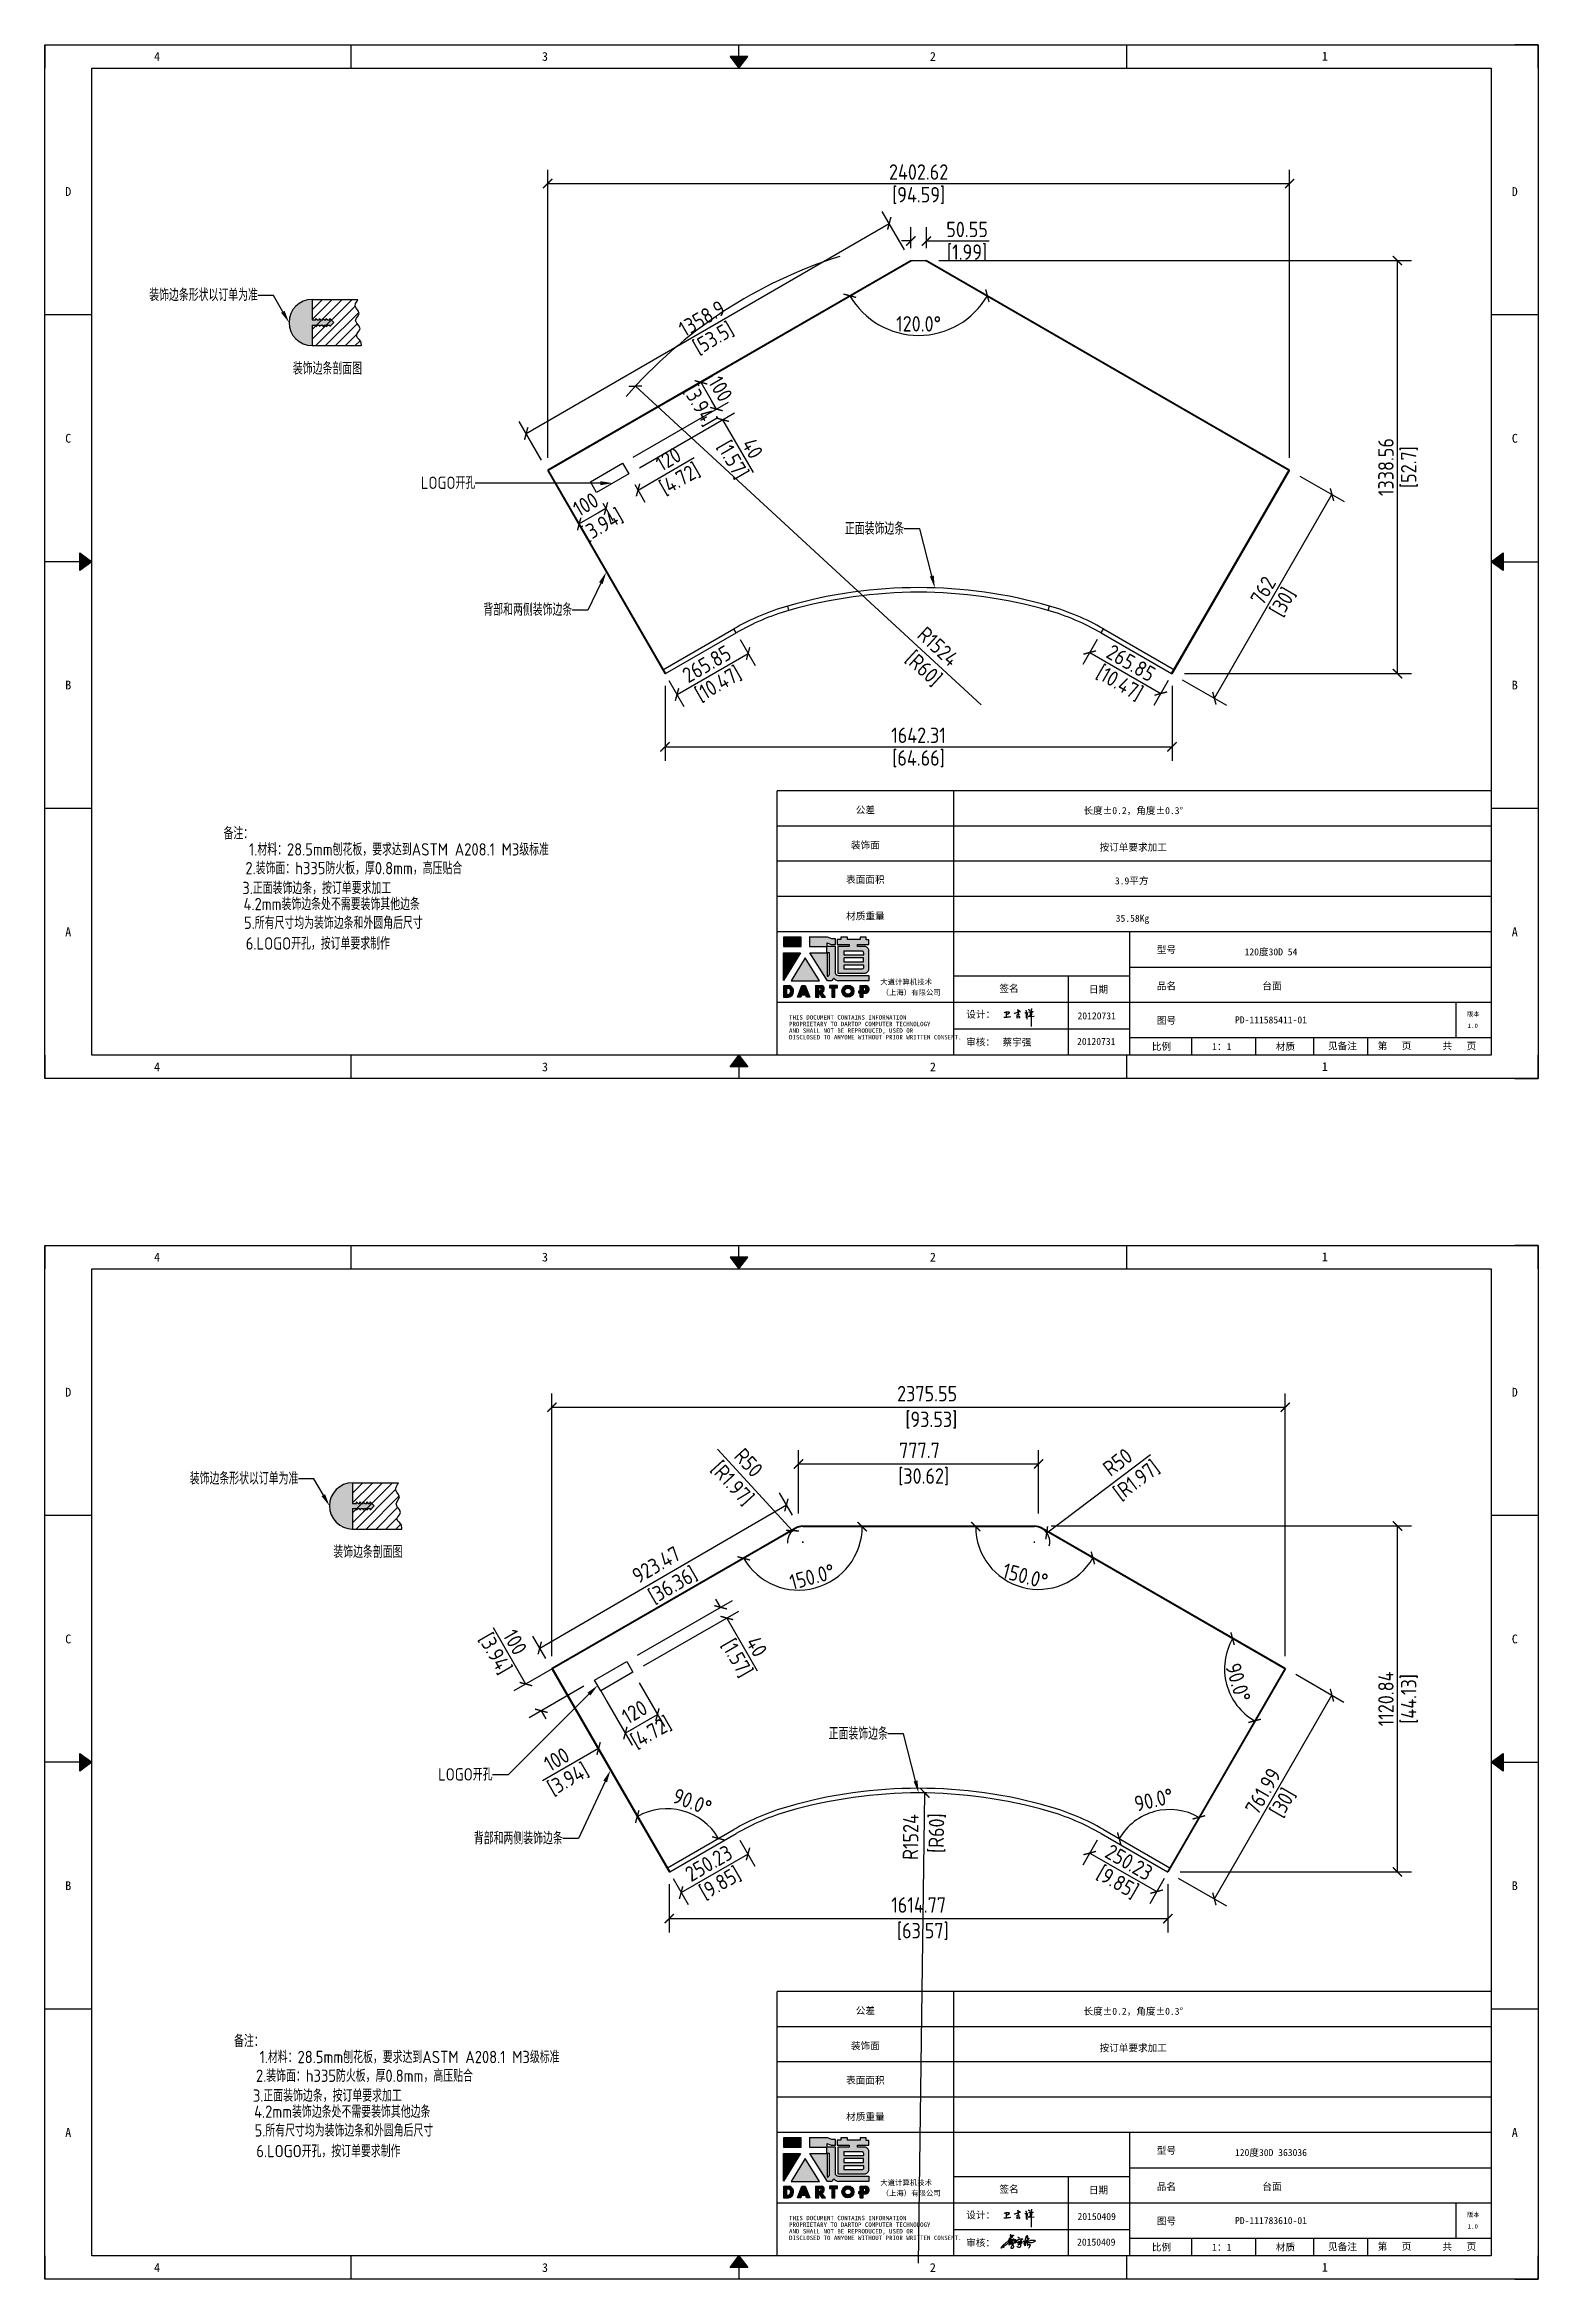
# Model space of a CAD drawing. Header units: millimetres. Extents: x -8883 to 24658, y -3888 to 8326.
# Drawn here: x 4 to 4841, y -3888 to 3353 of the extents above; entities that cross this region are included whole.
import ezdxf
from ezdxf import colors
from ezdxf.entities.mleader import LeaderData, LeaderLine
from ezdxf.enums import TextEntityAlignment as Align
from ezdxf.math import Vec2, Vec3

# ---------------------------------------------------------------- set-up
doc = ezdxf.new("R2010")
doc.units = ezdxf.units.MM
doc.header["$MEASUREMENT"] = 0
doc.linetypes.add('DOT', pattern=[0.2, 0.1, -0.1])
for name, color, linetype in [('02-05848-001DXF_CONTINUOUS_LINE', 7, 'Continuous'), ('4', 7, 'Continuous'), ('ATTACHMENT', 7, 'Continuous'), ('DIM', 254, 'Continuous'), ('print', 30, 'Continuous'), ('TITLEBLOCK', 7, 'Continuous'), ('WORKSURFACE', 7, 'Continuous')]:
    doc.layers.add(name, color=color, linetype=linetype)
doc.styles.add('Dartop', font='')
doc.styles.add('Dartop Text Style', font='gbenor.shx', dxfattribs={"bigfont": 'gbcbig.shx'})
doc.styles.add('hzHT', font='simhei.ttf')
doc.styles.get('Dartop').set_extended_font_data('FangSong_GB2312')
doc.dimstyles.new('Dartop DIM Style', dxfattribs={"dimscale": 20, "dimtxt": 2.5, "dimasz": 1.5, "dimexe": 2.25, "dimexo": 2, "dimtad": 1, "dimdsep": 46, "dimtxsty": 'Dartop Text Style', "dimblk": 'ARCHTICK', "dimcen": 0.09, "dimadec": 1, "dimazin": 0, "dimtfac": 1, "dimtofl": 0, "dimtmove": 0, "dimatfit": 1, "dimfxl": 1, "dimtolj": 1, "dimtzin": 0, "dimarcsym": 0})

msp = doc.modelspace()

# ---------------------------------------------------------------- texts
at = {"color": 0}
for s, height, style, p in [('4', 28.554, 'Dartop', (367.798, -575.861)), ('3', 28.554, 'Dartop', (1624.181, -575.861)), ('2', 28.554, 'Dartop', (2880.564, -575.861)), ('1', 28.554, 'Dartop', (4149.963, -574.956)), ('D', 28.554, 'Dartop', (80.047, -1013.692)), ('D', 28.554, 'Dartop', (4765.139, -1013.692)), ('C', 28.554, 'Dartop', (80.047, -1813.208)), ('C', 28.554, 'Dartop', (4765.139, -1813.208)), ('B', 28.554, 'Dartop', (80.047, -2612.724)), ('B', 28.554, 'Dartop', (4765.139, -2612.724)), ('公差', 22.8433, 'hzHT', (2661.897, -3017.495)), ('长度%%P0.2，角度%%P0.3%%D', 22.84333, 'hzHT', (3529.452, -3019.554)), ('装饰面', 22.8433, 'hzHT', (2661.897, -3131.364)), ('按订单要求加工', 22.8433, 'hzHT', (3529.452, -3138.334)), ('表面面积', 22.8433, 'hzHT', (2661.897, -3243.043)), ('A', 28.554, 'Dartop', (80.047, -3412.241)), ('材质重量', 22.8433, 'hzHT', (2661.897, -3361.292)), ('A', 28.554, 'Dartop', (4765.139, -3412.241)), ('型号', 22.8433, 'hzHT', (3636.79, -3470.347)), ('120度30D 363036', 22.84333, 'hzHT', (3975.541, -3477.351)), ('签名', 22.8433, 'hzHT', (3127.048, -3595.984)), ('日期', 22.8433, 'hzHT', (3416.903, -3598.795)), ('品名', 22.8433, 'hzHT', (3636.79, -3587.615)), ('台面', 22.8433, 'hzHT', (3978.734, -3587.615)), ('20150409', 22.8433, 'hzHT', (3411.04, -3684.674)), ('图号', 22.8433, 'hzHT', (3636.79, -3699.27)), ('PD-111783610-01', 22.84333, 'hzHT', (3975.541, -3697.779)), ('版本', 14.2771, 'hzHT', (4630.786, -3678.577)), ('20150409', 22.8433, 'hzHT', (3409.679, -3767.561)), ('1.0', 14.2771, 'Dartop', (4629.068, -3716.733)), ('4', 28.554, 'Dartop', (367.798, -3850.071)), ('3', 28.554, 'Dartop', (1624.181, -3850.071)), ('2', 28.554, 'Dartop', (2880.564, -3850.071)), ('比例', 22.8433, 'hzHT', (3620.862, -3784.04)), ('1：1', 22.8433, 'hzHT', (3816.149, -3784.04)), ('材质', 22.8433, 'hzHT', (4022.486, -3784.04)), ('1', 28.554, 'Dartop', (4149.963, -3849.166)), ('见备注', 22.8433, 'hzHT', (4207.016, -3782.365)), ('第   页', 22.8433, 'hzHT', (4375.855, -3781.67)), ('共   页', 22.8433, 'hzHT', (4585.691, -3782.502))]:
    msp.add_text(s, height=height, dxfattribs=dict(at, style=style)).set_placement(p, align=Align.MIDDLE_CENTER)
at = {"color": 0, "style": 'hzHT'}
for s, height, p in [('THIS DOCUMENT CONTAINS INFORMATION', 14.27708, (2414.653, -3696.782)), ('设计：', 22.8433, (2988.667, -3691.157)), ('AND SHALL NOT BE REPRODUCED, USED OR', 14.27708, (2414.653, -3739.613)), ('DISCLOSED TO ANYONE WITHOUT PRIOR WRITTEN CONSENT.', 14.27708, (2414.653, -3761.029)), ('PROPRIETARY TO DARTOP COMPUTER TECHNOLOGY', 14.27708, (2414.653, -3718.198)), ('审核：', 22.8433, (2988.327, -3781.111))]:
    msp.add_text(s, height=height, dxfattribs=at).set_placement(p)
at = {"layer": '4', "color": 0, "style": 'hzHT'}
for s, p in [('大道计算机技术', (2709.942, -3583.382)), ('（上海）有限公司', (2714.252, -3617.529))]:
    msp.add_text(s, height=17.1325, dxfattribs=at).set_placement(p)
at = {"layer": 'DIM', "style": 'Dartop Text Style'}
for s, p in [('装饰边条剖面图', (919.556, 2303.893)), ('备注：', (630.957, 797.24)), ('1.材料：28.5mm刨花板，要求达到ASTM A208.1 M3级标准', (1151.25, 745.256)), ('2.装饰面：h335防火板，厚0.8mm，高压贴合           ', (1124.461, 684.492)), ('3.正面装饰边条，按订单要求加工                    ', (1101.961, 620.243)), ('4.2mm装饰边条处不需要装饰其他边条                 ', (1117.794, 568.155)), ('5.所有尺寸均为装饰边条和外圆角后尺寸              ', (1090.637, 507.391)), ('6.LOGO开孔，按订单要求制作              ', (1040.392, 440.504)), ('装饰边条剖面图', (1050.678, -1530.844)), ('备注：', (665.162, -3115.809)), ('1.材料：28.5mm刨花板，要求达到ASTM A208.1 M3级标准', (1185.455, -3167.793)), ('2.装饰面：h335防火板，厚0.8mm，高压贴合           ', (1158.666, -3228.557)), ('3.正面装饰边条，按订单要求加工                    ', (1136.166, -3292.806)), ('4.2mm装饰边条处不需要装饰其他边条                 ', (1151.999, -3344.894)), ('5.所有尺寸均为装饰边条和外圆角后尺寸              ', (1124.843, -3405.659)), ('6.LOGO开孔，按订单要求制作              ', (1074.597, -3472.546))]:
    msp.add_text(s, height=40, dxfattribs=at).set_placement(p, align=Align.MIDDLE_CENTER)
at = {"layer": 'TITLEBLOCK', "color": 0}
for s, height, style, p in [('4', 28.554, 'Dartop', (367.798, 3314.711)), ('3', 28.554, 'Dartop', (1624.181, 3314.711)), ('2', 28.554, 'Dartop', (2880.564, 3314.711)), ('1', 28.554, 'Dartop', (4149.963, 3315.617)), ('D', 28.554, 'Dartop', (80.047, 2876.881)), ('D', 28.554, 'Dartop', (4765.139, 2876.881)), ('C', 28.554, 'Dartop', (80.047, 2077.364)), ('C', 28.554, 'Dartop', (4765.139, 2077.364)), ('B', 28.554, 'Dartop', (80.047, 1277.848)), ('B', 28.554, 'Dartop', (4765.139, 1277.848)), ('公差', 22.8433, 'hzHT', (2661.897, 873.078)), ('长度%%P0.2，角度%%P0.3%%D', 22.84333, 'hzHT', (3529.452, 871.018)), ('装饰面', 22.8433, 'hzHT', (2661.897, 759.209)), ('按订单要求加工', 22.8433, 'hzHT', (3529.452, 752.238)), ('表面面积', 22.8433, 'hzHT', (2661.897, 647.529)), ('3.9平方', 22.8433, 'hzHT', (3524.496, 643.357)), ('材质重量', 22.8433, 'hzHT', (2661.897, 529.28)), ('35.58Kg', 22.8433, 'hzHT', (3526.974, 522.103)), ('A', 28.554, 'Dartop', (80.047, 478.332)), ('型号', 22.8433, 'hzHT', (3636.79, 420.226)), ('A', 28.554, 'Dartop', (4765.139, 478.332)), ('120度30D 54', 22.8433, 'hzHT', (3975.541, 413.221)), ('签名', 22.8433, 'hzHT', (3127.048, 294.589)), ('日期', 22.8433, 'hzHT', (3416.903, 291.777)), ('品名', 22.8433, 'hzHT', (3636.79, 302.958)), ('台面', 22.8433, 'hzHT', (3978.734, 302.958)), ('版本', 14.2771, 'hzHT', (4630.786, 211.996)), ('20120731', 22.8433, 'hzHT', (3411.04, 205.898)), ('图号', 22.8433, 'hzHT', (3636.79, 191.303)), ('PD-111585411-01', 22.84333, 'hzHT', (3975.541, 192.793)), ('1.0', 14.2771, 'Dartop', (4629.068, 173.84)), ('20120731', 22.8433, 'hzHT', (3409.679, 123.011)), ('比例', 22.8433, 'hzHT', (3620.862, 106.533)), ('1：1', 22.8433, 'hzHT', (3816.149, 106.533)), ('材质', 22.8433, 'hzHT', (4022.486, 106.533)), ('见备注', 22.8433, 'hzHT', (4207.016, 108.208)), ('第   页', 22.8433, 'hzHT', (4375.855, 108.902)), ('共   页', 22.8433, 'hzHT', (4585.691, 108.07)), ('4', 28.554, 'Dartop', (367.798, 40.501)), ('3', 28.554, 'Dartop', (1624.181, 40.501)), ('2', 28.554, 'Dartop', (2880.564, 40.501)), ('1', 28.554, 'Dartop', (4149.963, 41.407))]:
    msp.add_text(s, height=height, dxfattribs=dict(at, style=style)).set_placement(p, align=Align.MIDDLE_CENTER)
at = {"layer": 'TITLEBLOCK', "color": 0, "style": 'hzHT'}
for s, height, p in [('大道计算机技术', 17.1325, (2709.942, 307.19)), ('（上海）有限公司', 17.1325, (2714.252, 273.044)), ('设计：', 22.8433, (2988.667, 199.416)), ('AND SHALL NOT BE REPRODUCED, USED OR', 14.27708, (2414.653, 150.959)), ('THIS DOCUMENT CONTAINS INFORMATION', 14.27708, (2414.653, 193.791)), ('PROPRIETARY TO DARTOP COMPUTER TECHNOLOGY', 14.27708, (2414.653, 172.375)), ('DISCLOSED TO ANYONE WITHOUT PRIOR WRITTEN CONSENT.', 14.27708, (2414.653, 129.544)), ('审核：', 22.8433, (2988.327, 109.462)), ('蔡宇强', 22.8433, (3106.08, 109.23))]:
    msp.add_text(s, height=height, dxfattribs=at).set_placement(p)

# ---------------------------------------------------------------- blocks, each defined once
blk = doc.blocks.new('*U6')
at = {"color": 254, "linetype": 'Continuous', "extrusion": (0, 0, -1)}
for points in [[(-17, 0.333), (-16.812, 0.25), (-17, 0.5)], [(-17, 0.333), (-17, 0.5), (-17.188, 0.25)], [(-17, 0.333), (-17.188, 0.25), (-16.812, 0.25)]]:
    blk.add_solid(points, dxfattribs=at)
blk = doc.blocks.new('*U5')
at = {"color": 254, "linetype": 'Continuous', "extrusion": (0, 0, -1)}
for points in [[(-33.167, 11), (-33, 11), (-33.25, 11.188)], [(-33.167, 11), (-33.25, 10.812), (-33, 11)], [(-33.167, 11), (-33.25, 11.188), (-33.25, 10.812)]]:
    blk.add_solid(points, dxfattribs=at)
blk = doc.blocks.new('*U7')
at = {"color": 254, "linetype": 'Continuous'}
for points in [[(17, 21.667), (17.188, 21.75), (16.812, 21.75)], [(17, 21.667), (16.812, 21.75), (17, 21.5)], [(17, 21.667), (17, 21.5), (17.188, 21.75)]]:
    blk.add_solid(points, dxfattribs=at)
blk = doc.blocks.new('*U4')
at = {"color": 254, "linetype": 'Continuous', "extrusion": (0, 0, -1)}
for points in [[(-0.833, 11), (-0.75, 10.812), (-0.75, 11.188)], [(-0.833, 11), (-0.75, 11.188), (-1, 11)], [(-0.833, 11), (-1, 11), (-0.75, 10.812)]]:
    blk.add_solid(points, dxfattribs=at)
blk = doc.blocks.new('dadao')
for p, q in [((48, 19.2), (44.9, 10.4)), ((44.9, 10.4), (51.2, 10.4)), ((51.2, 10.4), (48, 19.2))]:
    blk.add_line(p, q)
for points in [[(41.8, 121.6), (41.8, 143.7), (-0.4, 143.7), (-0.4, 121.6), (41.8, 121.6)], [(104.8, 122), (104.8, 130.3), (114.1, 126.3), (124.2, 126.3), (124.2, 139.6), (115.9, 139.6), (105.1, 143.9), (61.5, 143.9)], [(61.7, 144), (61.7, 121.3), (103.9, 121.3)], [(113.4, 38.7), (105.1, 38.7), (63, 106.5), (103.9, 106.5), (103.9, 120.9), (103.9, 121.3)], [(109.7, 53.6), (109.7, 106.2), (104.3, 106.2), (104.3, 50.4), (106.6, 50.4)], [(144.6, 94.4), (144.6, 84.8), (192, 84.8), (192, 94.1), (144.9, 94.1)], [(0, 28), (0, 0), (11.8, 0)], [(0.1, 28), (14, 28)], [(7.1, 21.8), (7.1, 6.1), (12, 6.1)], [(7.1, 21.8), (11.4, 21.8)], [(76.8, 28.2), (76.8, 0), (84.1, 0), (84.1, 11.1), (91.6, -0.1), (100.3, -0.1), (91.7, 11.1)], [(76.8, 28.2), (90.6, 28.2)], [(84, 22.7), (84, 15.3), (87.2, 15.3)], [(84, 22.7), (87.3, 22.7)], [(120.2, 45), (119.5, 45), (119.5, 44.6)], [(183.7, 0), (183.7, 9.6), (180.6, 9.6), (180.6, 14.9), (183.8, 14.9), (183.8, 28.1), (196.1, 28.1), (196.5, 28.1)], [(183.7, 0), (190.9, 0), (190.9, 9.6), (198.8, 9.6)], [(194.9, 22.3), (190.8, 22.3), (190.8, 15), (194.4, 15)]]:
    blk.add_lwpolyline(points)
for points in [[(104.8, 122), (123.4, 122), (123.4, 60, 0.414214), (131.4, 52), (204.8, 52), (204.8, 39.1), (131.7, 39.1)], [(144.3, 110.8), (144.3, 101.8), (192.3, 101.8), (192.3, 105.5, 0.414214), (187.3, 110.5), (144.3, 110.5)], [(144.6, 77), (144.6, 67.5), (187.6, 67.5, 0.414214), (192.6, 72.5), (192.6, 76.4), (144.6, 76.4)]]:
    blk.add_lwpolyline(points, format="xyb")
blk.add_lwpolyline([(137.1, 144.2), (137.1, 137.9), (128.3, 137.9), (128.3, 126.5), (157.3, 126.5), (157.3, 121.5), (130.3, 121.5), (130.3, 57.5), (194.4, 57.5, 0.414214), (204.4, 67.5), (204.4, 111.3, 0.414214), (194.4, 121.3), (177.5, 121.3), (177.5, 126.3), (204.7, 126.3), (204.7, 137.7), (198.2, 137.7), (198.2, 143.9), (183.3, 143.9), (183.3, 138), (153, 138), (153, 144.2), (137.1, 144.2)], format="xyb", close=True)
for points in [[(-0.3, 106.2), (40.4, 106.2), (-0.3, 39.7), (-0.3, 106.2)], [(51.7, 94.1), (18.4, 39.3), (86.2, 39.3)], [(43.8, 28.2), (51.8, 28.2), (62.6, -0.1), (55, -0.1), (53.2, 5), (42.9, 5), (41.1, 0), (33.6, 0)], [(110, 28.1), (110, 21.9), (116, 21.9), (116, -0.1), (123.2, -0.1), (123.2, 22), (129.2, 22), (129.2, 28.1), (110, 28.1)]]:
    blk.add_lwpolyline(points, close=True)
for radius in [14.5, 7.44]:
    blk.add_circle((154.2, 14.2), radius)
for centre, radius, start, end in [((8.5, 13.9), 8.49, 294.2143, 69.7177), ((9.6, 14.2), 14.4, 278.6604, 72.3203), ((86.4, 19), 3.8, 282.527, 76.7196), ((88.6, 19.4), 8.95, 290.6073, 77.2124), ((99.2, 60.7), 12.6, 305.6399, 325.969), ((111.6, 46.7), 8.19, 282.9811, 347.6627), ((136, 61.7), 22.9, 226.7358, 259.3209), ((193.7, 18.7), 3.8, 280.9891, 72.5513), ((195.7, 18.6), 9.51, 288.8959, 85.2442)]:
    blk.add_arc(centre, radius, start, end)
blk = doc.blocks.new('h')
for p, q in [((20773, -2332), (20775, -2339)), ((20789, -2341), (20774, -2332)), ((20775, -2339), (20776, -2351)), ((20846, -2343), (20848, -2353)), ((20768, -2361), (20773, -2359)), ((20769, -2367), (20770, -2371)), ((20770, -2371), (20771, -2378)), ((20771, -2378), (20771, -2371)), ((20772, -2369), (20775, -2368)), ((20773, -2359), (20784, -2355)), ((20776, -2351), (20775, -2357)), ((20780, -2366), (20781, -2366)), ((20782, -2369), (20780, -2377)), ((20780, -2377), (20788, -2371)), ((20782, -2367), (20782, -2369)), ((20848, -2353), (20849, -2370)), ((20849, -2370), (20848, -2424))]:
    blk.add_line(p, q)
for points in [[(20699, -2348, -0.029745), (20705, -2345, -0.046842), (20708, -2344, -0.00919), (20714, -2343, -0.018517), (20717, -2343, -0.037841), (20720, -2342, -0.039541), (20723, -2343, -0.149785), (20726, -2344, -0.204935), (20727, -2347, -0.074872), (20727, -2348, -0.061615), (20726, -2350, -0.034204), (20724, -2353, -0.045776), (20722, -2354, -0.054985), (20720, -2355, -0.036348), (20717, -2357, -0.067752), (20716, -2357, -0.043553), (20713, -2357)], [(20755, -2352, -0.024077), (20760, -2350, -0.013147), (20769, -2347, -0.00522), (20775, -2344, -0.018517), (20777, -2343, -0.008274), (20786, -2341, -0.039541), (20788, -2341, -0.079216), (20789, -2341, -0.204935)], [(20813, -2350, 0.007348), (20816, -2349, 0.008421), (20818, -2347, 0.009459), (20820, -2346, -0.016325), (20821, -2346, -0.173771), (20822, -2345, -0.085159), (20824, -2346, -0.125883), (20826, -2348, -0.160659), (20827, -2350, -0.010447), (20826, -2352, -0.008247), (20826, -2355, -0.002698), (20825, -2374, 0.001562), (20824, -2384, 0.016137)], [(20817, -2335, -0.053561), (20820, -2336, -0.075272), (20821, -2337, -0.005295), (20822, -2338, -0.009337), (20823, -2339, -0.026146), (20824, -2340, -0.016644), (20824, -2341)], [(20832, -2329, -0.053561), (20835, -2330, -0.075272), (20837, -2331, -0.005295), (20838, -2333, -0.009337), (20838, -2333, -0.026146), (20839, -2334, -0.016644), (20840, -2335)], [(20836, -2344, -0.02797), (20842, -2343, -0.048868), (20846, -2342, -0.00919), (20851, -2341, -0.018517), (20854, -2341, -0.037841), (20857, -2341, -0.039541), (20859, -2342, -0.018282), (20841, -2355, -0.000937)], [(20848, -2340, 0.021784), (20850, -2336, 0.028296), (20851, -2332, 0.008136), (20852, -2328, 0.028913), (20852, -2327, 0.08193), (20852, -2326, 0.075058), (20852, -2325, 0.275043)], [(20697, -2372, 0.002073), (20711, -2372, 0.016137), (20720, -2371, 0.008314), (20737, -2369)]]:
    blk.add_lwpolyline(points, format="xyb")
for points in [[(20711, -2344), (20711, -2344), (20711, -2356), (20711, -2368), (20711, -2372)], [(20822, -2351), (20822, -2359), (20822, -2365), (20822, -2369), (20821, -2376), (20824, -2369), (20827, -2366), (20829, -2366)], [(20841, -2355), (20850, -2355), (20855, -2354), (20846, -2361), (20841, -2364), (20833, -2368), (20863, -2367), (20866, -2367)]]:
    blk.add_lwpolyline(points)
for centre, radius, start, end in [((20774, -2371), 2.3, 121.9907, 163.6016), ((20788, -2406), 40.3, 100.6183, 108.2482), ((20781, -2368), 1.15, 9.4675, 90)]:
    blk.add_arc(centre, radius, start, end)
blk = doc.blocks.new('_ArchTick')
at = {"color": 0, "linetype": 'ByBlock', "const_width": 0.15}
blk.add_lwpolyline([(-0.5, -0.5), (0.5, 0.5)], dxfattribs=at)
blk = doc.blocks.new('*D9')
at = {"layer": 'Defpoints', "color": 0, "transparency": 16777216}
for p in [(4035.6, 2902.7), (1632.9, 1973.7), (4035.6, 1973.7)]:
    blk.add_point(p, dxfattribs=at)
at = {"layer": 'DIM', "color": 0, "lineweight": -2, "transparency": 16777216}
for p, q in [((1632.9, 2013.7), (1632.9, 2947.7)), ((1632.9, 2902.7), (4035.6, 2902.7)), ((4035.6, 2013.7), (4035.6, 2947.7))]:
    blk.add_line(p, q, dxfattribs=at)
at = {"layer": 'DIM', "color": 0, "lineweight": -2, "transparency": 16777216, "xscale": 30, "yscale": 30, "zscale": 30, "rotation": 180}
blk.add_blockref('_ArchTick', (1632.9, 2902.7), dxfattribs=at)
at = {"layer": 'DIM', "color": 0, "lineweight": -2, "transparency": 16777216, "xscale": 30, "yscale": 30, "zscale": 30}
blk.add_blockref('_ArchTick', (4035.6, 2902.7), dxfattribs=at)
at = {"layer": 'DIM', "color": 0, "transparency": 16777216, "char_height": 50, "attachment_point": 5, "style": 'Dartop Text Style'}
for s, insert in [('\\A1;2402.62', (2834.3, 2940.2)), ('\\A1;[94.59]', (2834.3, 2864.2))]:
    blk.add_mtext(s, dxfattribs=dict(at, insert=insert))
blk = doc.blocks.new('*D10')
at = {"layer": 'Defpoints', "color": 0, "transparency": 16777216}
for p in [(2739.2, 2773.9), (2809, 2653.4), (1633.1, 1972.2)]:
    blk.add_point(p, dxfattribs=at)
at = {"layer": 'DIM', "color": 0, "lineweight": -2, "transparency": 16777216}
for p, q in [((1563.3, 2092.7), (2739.2, 2773.9)), ((2788.9, 2688), (2716.6, 2812.8)), ((1613.1, 2006.8), (1540.8, 2131.6))]:
    blk.add_line(p, q, dxfattribs=at)
at = {"layer": 'DIM', "color": 0, "lineweight": -2, "transparency": 16777216, "xscale": 30, "yscale": 30, "zscale": 30}
for p, rotation in [((2739.2, 2773.9), 30.08460492132359), ((1563.3, 2092.7), 210.0846049213236)]:
    blk.add_blockref('_ArchTick', p, dxfattribs=dict(at, rotation=rotation))
at = {"layer": 'DIM', "color": 0, "transparency": 16777216, "char_height": 50, "attachment_point": 5, "rotation": 30.0846, "style": 'Dartop Text Style'}
for s, insert in [('\\A1;1358.9', (2132.5, 2465.7)), ('\\A1;[53.5]', (2170.6, 2399.9))]:
    blk.add_mtext(s, dxfattribs=dict(at, insert=insert))
blk = doc.blocks.new('*D11')
at = {"layer": 'Defpoints', "color": 0, "transparency": 16777216}
for p in [(2859.5, 2716.7), (2809, 2653.4), (2859.5, 2653.4)]:
    blk.add_point(p, dxfattribs=at)
at = {"layer": 'DIM', "color": 0, "lineweight": -2, "transparency": 16777216}
for p, q in [((2809, 2693.4), (2809, 2761.7)), ((2859.5, 2693.4), (2859.5, 2761.7)), ((2809, 2716.7), (2779, 2716.7)), ((2859.5, 2716.7), (3062.9, 2716.7))]:
    blk.add_line(p, q, dxfattribs=at)
at = {"layer": 'DIM', "color": 0, "lineweight": -2, "transparency": 16777216, "xscale": 30, "yscale": 30, "zscale": 30}
blk.add_blockref('_ArchTick', (2809, 2716.7), dxfattribs=at)
at = {"layer": 'DIM', "color": 0, "lineweight": -2, "transparency": 16777216, "xscale": 30, "yscale": 30, "zscale": 30, "rotation": 180}
blk.add_blockref('_ArchTick', (2859.5, 2716.7), dxfattribs=at)
at = {"layer": 'DIM', "color": 0, "transparency": 16777216, "char_height": 50, "attachment_point": 5, "style": 'Dartop Text Style'}
for s, insert in [('\\A1;50.55', (2991.2, 2754.2)), ('\\A1;[1.99]', (2991.2, 2678.2))]:
    blk.add_mtext(s, dxfattribs=dict(at, insert=insert))
blk = doc.blocks.new('*D12')
at = {"layer": 'Defpoints', "color": 0, "transparency": 16777216}
for p in [(2809, 2653.4), (2859.5, 2653.4), (2746.3, 2426.2), (1633.9, 1974.9), (4034.6, 1974.9)]:
    blk.add_point(p, dxfattribs=at)
at = {"layer": 'DIM', "color": 0, "lineweight": -2, "transparency": 16777216}
blk.add_arc((2834.3, 2668), 257.2, 210, 330, dxfattribs=at)
at = {"layer": 'DIM', "color": 0, "lineweight": -2, "transparency": 16777216, "xscale": 30, "yscale": 30, "zscale": 30}
for p, rotation in [((2611.5, 2539.3), 119.9999999999831), ((3057, 2539.3), 59.99999999996333)]:
    blk.add_blockref('_ArchTick', p, dxfattribs=dict(at, rotation=rotation))
at = {"layer": 'DIM', "color": 0, "transparency": 16777216, "insert": (2834.3, 2448.2), "char_height": 50, "attachment_point": 5, "style": 'Dartop Text Style'}
blk.add_mtext('\\A1;120.0°', dxfattribs=at)
blk = doc.blocks.new('*D8')
at = {"layer": 'Defpoints', "color": 0, "transparency": 16777216}
for p in [(1916.9, 2246.3), (3037.4, 1213.3)]:
    blk.add_point(p, dxfattribs=at)
at = {"layer": 'DIM', "color": 0, "lineweight": -2, "transparency": 16777216}
blk.add_line((3037.4, 1213.3), (1916.9, 2246.3), dxfattribs=at)
blk.add_arc((3037.4, 1213.3), 1524, 107.49213, 139.01748, dxfattribs=at)
at = {"layer": 'DIM', "color": 0, "lineweight": -2, "transparency": 16777216, "xscale": 30, "yscale": 30, "zscale": 30, "rotation": 137.3256796875399}
blk.add_blockref('_ArchTick', (1916.9, 2246.3), dxfattribs=at)
at = {"layer": 'DIM', "color": 0, "transparency": 16777216, "insert": (2867.4, 1370.1), "char_height": 50, "attachment_point": 5, "rotation": 317.32568, "style": 'Dartop Text Style'}
blk.add_mtext('\\A1;R1524\\P [R60]', dxfattribs=at)
blk = doc.blocks.new('*D13')
at = {"layer": 'Defpoints', "color": 0, "transparency": 16777216}
for p in [(2235.9, 1459.9), (2282, 1380), (2005.7, 1327)]:
    blk.add_point(p, dxfattribs=at)
at = {"layer": 'DIM', "color": 0, "lineweight": -2, "transparency": 16777216}
for p, q in [((2051.8, 1247.1), (2282, 1380)), ((2255.9, 1425.2), (2304.5, 1341)), ((2025.7, 1292.3), (2074.3, 1208.1))]:
    blk.add_line(p, q, dxfattribs=at)
at = {"layer": 'DIM', "color": 0, "lineweight": -2, "transparency": 16777216, "xscale": 30, "yscale": 30, "zscale": 30}
for p, rotation in [((2282, 1380), 29.99999999993417), ((2051.8, 1247.1), 209.9999999999342)]:
    blk.add_blockref('_ArchTick', p, dxfattribs=dict(at, rotation=rotation))
at = {"layer": 'DIM', "color": 0, "transparency": 16777216, "char_height": 50, "attachment_point": 5, "rotation": 30, "style": 'Dartop Text Style'}
for s, insert in [('\\A1;265.85', (2148.1, 1346)), ('\\A1;[10.47]', (2186.2, 1280.2))]:
    blk.add_mtext(s, dxfattribs=dict(at, insert=insert))
blk = doc.blocks.new('*D14')
at = {"layer": 'Defpoints', "color": 0, "transparency": 16777216}
for p in [(3432.6, 1459.9), (3662.9, 1327), (3618.6, 1250.2)]:
    blk.add_point(p, dxfattribs=at)
at = {"layer": 'DIM', "color": 0, "lineweight": -2, "transparency": 16777216}
for p, q in [((3412.6, 1425.2), (3365.8, 1344.2)), ((3388.3, 1383.2), (3618.6, 1250.2)), ((3642.9, 1292.3), (3596.1, 1211.3))]:
    blk.add_line(p, q, dxfattribs=at)
at = {"layer": 'DIM', "color": 0, "lineweight": -2, "transparency": 16777216, "xscale": 30, "yscale": 30, "zscale": 30}
for p, rotation in [((3388.3, 1383.2), 150.0000000000659), ((3618.6, 1250.2), 330.0000000000659)]:
    blk.add_blockref('_ArchTick', p, dxfattribs=dict(at, rotation=rotation))
at = {"layer": 'DIM', "color": 0, "transparency": 16777216, "char_height": 50, "attachment_point": 5, "rotation": 330, "style": 'Dartop Text Style'}
for s, insert in [('\\A1;265.85', (3522.2, 1349.2)), ('\\A1;[10.47]', (3484.2, 1283.3))]:
    blk.add_mtext(s, dxfattribs=dict(at, insert=insert))
blk = doc.blocks.new('*D15')
at = {"layer": 'Defpoints', "color": 0, "transparency": 16777216}
for p in [(4034.6, 1974.9), (4173.1, 1895), (3653.6, 1315)]:
    blk.add_point(p, dxfattribs=at)
at = {"layer": 'DIM', "color": 0, "lineweight": -2, "transparency": 16777216}
for p, q in [((3792.1, 1235), (4173.1, 1895)), ((4069.3, 1954.9), (4212.1, 1872.5)), ((3688.3, 1295), (3831.1, 1212.5))]:
    blk.add_line(p, q, dxfattribs=at)
at = {"layer": 'DIM', "color": 0, "lineweight": -2, "transparency": 16777216, "xscale": 30, "yscale": 30, "zscale": 30}
for p, rotation in [((4173.1, 1895), 60.00049626370129), ((3792.1, 1235), 240.0004962637013)]:
    blk.add_blockref('_ArchTick', p, dxfattribs=dict(at, rotation=rotation))
at = {"layer": 'DIM', "color": 0, "transparency": 16777216, "char_height": 50, "attachment_point": 5, "rotation": 60.0005, "style": 'Dartop Text Style'}
for s, insert in [('\\A1;762', (3950.2, 1583.8)), ('\\A1;[30]', (4016, 1545.7))]:
    blk.add_mtext(s, dxfattribs=dict(at, insert=insert))
blk = doc.blocks.new('*D16')
at = {"layer": 'Defpoints', "color": 0, "transparency": 16777216}
for p in [(2859.5, 2653.4), (4385.3, 2653.4), (3655.2, 1314.8)]:
    blk.add_point(p, dxfattribs=at)
at = {"layer": 'DIM', "color": 0, "lineweight": -2, "transparency": 16777216}
for p, q in [((2899.5, 2653.4), (4430.3, 2653.4)), ((4385.3, 1314.8), (4385.3, 2653.4)), ((3695.2, 1314.8), (4430.3, 1314.8))]:
    blk.add_line(p, q, dxfattribs=at)
at = {"layer": 'DIM', "color": 0, "lineweight": -2, "transparency": 16777216, "xscale": 30, "yscale": 30, "zscale": 30}
for p, rotation in [((4385.3, 2653.4), 90), ((4385.3, 1314.8), 270)]:
    blk.add_blockref('_ArchTick', p, dxfattribs=dict(at, rotation=rotation))
at = {"layer": 'DIM', "color": 0, "transparency": 16777216, "char_height": 50, "attachment_point": 5, "rotation": 90, "style": 'Dartop Text Style'}
for s, insert in [('\\A1;1338.56', (4347.8, 1984.1)), ('\\A1;[52.7]', (4423.9, 1984.1))]:
    blk.add_mtext(s, dxfattribs=dict(at, insert=insert))
blk = doc.blocks.new('*D17')
at = {"layer": 'Defpoints', "color": 0, "transparency": 16777216}
for p in [(1791.5, 1901.9), (1704.9, 1851.9), (1735, 1799.8)]:
    blk.add_point(p, dxfattribs=at)
at = {"layer": 'DIM', "color": 0, "lineweight": -2, "transparency": 16777216}
for p, q in [((1724.9, 1817.3), (1757.5, 1760.9)), ((1821.6, 1849.8), (1735, 1799.8)), ((1811.5, 1867.3), (1844.1, 1810.9))]:
    blk.add_line(p, q, dxfattribs=at)
at = {"layer": 'DIM', "color": 0, "lineweight": -2, "transparency": 16777216, "xscale": 30, "yscale": 30, "zscale": 30}
for p, rotation in [((1735, 1799.8), 210.0000000000324), ((1821.6, 1849.8), 30.00000000003235)]:
    blk.add_blockref('_ArchTick', p, dxfattribs=dict(at, rotation=rotation))
at = {"layer": 'DIM', "color": 0, "transparency": 16777216, "insert": (1778.3, 1824.8), "char_height": 50, "attachment_point": 5, "rotation": 30, "style": 'Dartop Text Style'}
blk.add_mtext('\\A1;100\\P [3.94]', dxfattribs=at)
blk = doc.blocks.new('*D18')
at = {"layer": 'Defpoints', "color": 0, "transparency": 16777216}
for p in [(1895.4, 1961.9), (1791.5, 1901.9), (1925.5, 1909.8)]:
    blk.add_point(p, dxfattribs=at)
at = {"layer": 'DIM', "color": 0, "lineweight": -2, "transparency": 16777216}
for p, q in [((1925.5, 1909.8), (2107.4, 2014.8)), ((1915.4, 1927.3), (1948, 1870.9)), ((1821.6, 1849.8), (1795.6, 1834.8)), ((1811.5, 1867.3), (1844.1, 1810.9))]:
    blk.add_line(p, q, dxfattribs=at)
at = {"layer": 'DIM', "color": 0, "lineweight": -2, "transparency": 16777216, "xscale": 30, "yscale": 30, "zscale": 30}
for p, rotation in [((1925.5, 1909.8), 209.9999999999936), ((1821.6, 1849.8), 29.99999999999365)]:
    blk.add_blockref('_ArchTick', p, dxfattribs=dict(at, rotation=rotation))
at = {"layer": 'DIM', "color": 0, "transparency": 16777216, "char_height": 50, "attachment_point": 5, "rotation": 30, "style": 'Dartop Text Style'}
for s, insert in [('\\A1;120', (2023.7, 2009.8)), ('\\A1;[4.72]', (2061.7, 1944))]:
    blk.add_mtext(s, dxfattribs=dict(at, insert=insert))
blk = doc.blocks.new('*D19')
at = {"layer": 'Defpoints', "color": 0, "transparency": 16777216}
for p in [(2199.5, 2137.5), (1875.4, 1996.6), (1895.4, 1961.9)]:
    blk.add_point(p, dxfattribs=at)
at = {"layer": 'DIM', "color": 0, "lineweight": -2, "transparency": 16777216}
for p, q in [((1910.1, 2016.6), (2218.4, 2194.6)), ((2179.5, 2172.1), (2164.5, 2198.1)), ((1930.1, 1981.9), (2238.4, 2160)), ((2199.5, 2137.5), (2298.2, 1966.4))]:
    blk.add_line(p, q, dxfattribs=at)
at = {"layer": 'DIM', "color": 0, "lineweight": -2, "transparency": 16777216, "xscale": 30, "yscale": 30, "zscale": 30}
for p, rotation in [((2179.5, 2172.1), 299.9999999999941), ((2199.5, 2137.5), 119.9999999999941)]:
    blk.add_blockref('_ArchTick', p, dxfattribs=dict(at, rotation=rotation))
at = {"layer": 'DIM', "color": 0, "transparency": 16777216, "char_height": 50, "attachment_point": 5, "rotation": 300, "style": 'Dartop Text Style'}
for s, insert in [('\\A1;[1.57]', (2230.5, 2006.7)), ('\\A1;40', (2296.3, 2044.7))]:
    blk.add_mtext(s, dxfattribs=dict(at, insert=insert))
blk = doc.blocks.new('*D20')
at = {"layer": 'Defpoints', "color": 0, "transparency": 16777216}
for p in [(2129.5, 2258.7), (1825.4, 2083.2), (1875.4, 1996.6)]:
    blk.add_point(p, dxfattribs=at)
at = {"layer": 'DIM', "color": 0, "lineweight": -2, "transparency": 16777216}
for p, q in [((1860.1, 2103.2), (2168.4, 2281.2)), ((2179.5, 2172.1), (2129.5, 2258.7)), ((1910.1, 2016.6), (2218.4, 2194.6))]:
    blk.add_line(p, q, dxfattribs=at)
at = {"layer": 'DIM', "color": 0, "lineweight": -2, "transparency": 16777216, "xscale": 30, "yscale": 30, "zscale": 30}
for p, rotation in [((2129.5, 2258.7), 119.9999999999853), ((2179.5, 2172.1), 299.9999999999853)]:
    blk.add_blockref('_ArchTick', p, dxfattribs=dict(at, rotation=rotation))
at = {"layer": 'DIM', "color": 0, "transparency": 16777216, "insert": (2154.5, 2215.4), "char_height": 50, "attachment_point": 5, "rotation": 300, "style": 'Dartop Text Style'}
blk.add_mtext('\\A1;100\\P [3.94]', dxfattribs=at)
blk = doc.blocks.new('*D21')
at = {"layer": 'Defpoints', "color": 0, "transparency": 16777216}
for p in [(2012.9, 1315), (3655.2, 1314.8), (3655.2, 1077.5)]:
    blk.add_point(p, dxfattribs=at)
at = {"layer": 'DIM', "color": 0, "lineweight": -2, "transparency": 16777216}
for p, q in [((2012.9, 1275), (2012.9, 1032.5)), ((3655.2, 1274.8), (3655.2, 1032.5)), ((2012.9, 1077.5), (3655.2, 1077.5))]:
    blk.add_line(p, q, dxfattribs=at)
at = {"layer": 'DIM', "color": 0, "lineweight": -2, "transparency": 16777216, "xscale": 30, "yscale": 30, "zscale": 30, "rotation": 180}
blk.add_blockref('_ArchTick', (2012.9, 1077.5), dxfattribs=at)
at = {"layer": 'DIM', "color": 0, "lineweight": -2, "transparency": 16777216, "xscale": 30, "yscale": 30, "zscale": 30}
blk.add_blockref('_ArchTick', (3655.2, 1077.5), dxfattribs=at)
at = {"layer": 'DIM', "color": 0, "transparency": 16777216, "char_height": 50, "attachment_point": 5, "style": 'Dartop Text Style'}
for s, insert in [('\\A1;1642.31', (2834, 1115)), ('\\A1;[64.66]', (2834, 1039))]:
    blk.add_mtext(s, dxfattribs=dict(at, insert=insert))
blk = doc.blocks.new('*U25')
at = {"color": 254, "linetype": 'Continuous', "extrusion": (0, 0, -1)}
for points in [[(-17, 0.333), (-16.812, 0.25), (-17, 0.5)], [(-17, 0.333), (-17, 0.5), (-17.188, 0.25)], [(-17, 0.333), (-17.188, 0.25), (-16.812, 0.25)]]:
    blk.add_solid(points, dxfattribs=at)
blk = doc.blocks.new('*U24')
at = {"color": 254, "linetype": 'Continuous', "extrusion": (0, 0, -1)}
for points in [[(-33.167, 11), (-33, 11), (-33.25, 11.188)], [(-33.167, 11), (-33.25, 10.812), (-33, 11)], [(-33.167, 11), (-33.25, 11.188), (-33.25, 10.812)]]:
    blk.add_solid(points, dxfattribs=at)
blk = doc.blocks.new('*U26')
at = {"color": 254, "linetype": 'Continuous'}
for points in [[(17, 21.667), (17.188, 21.75), (16.812, 21.75)], [(17, 21.667), (16.812, 21.75), (17, 21.5)], [(17, 21.667), (17, 21.5), (17.188, 21.75)]]:
    blk.add_solid(points, dxfattribs=at)
blk = doc.blocks.new('*U23')
at = {"color": 254, "linetype": 'Continuous', "extrusion": (0, 0, -1)}
for points in [[(-0.833, 11), (-0.75, 10.812), (-0.75, 11.188)], [(-0.833, 11), (-0.75, 11.188), (-1, 11)], [(-0.833, 11), (-1, 11), (-0.75, 10.812)]]:
    blk.add_solid(points, dxfattribs=at)
blk = doc.blocks.new('*D38')
at = {"layer": 'Defpoints', "color": 0, "transparency": 16777216}
for p in [(4022, -1062.4), (1646.5, -1909.1), (4022, -1909)]:
    blk.add_point(p, dxfattribs=at)
at = {"layer": 'DIM', "color": 0, "lineweight": -2, "transparency": 16777216}
for p, q in [((1646.5, -1869.1), (1646.5, -1017.4)), ((1646.5, -1062.4), (4022, -1062.4)), ((4022, -1869), (4022, -1017.4))]:
    blk.add_line(p, q, dxfattribs=at)
at = {"layer": 'DIM', "color": 0, "lineweight": -2, "transparency": 16777216, "xscale": 30, "yscale": 30, "zscale": 30}
for p, rotation in [((1646.5, -1062.4), 180.000424038081), ((4022, -1062.4), 0.0004240380810200878)]:
    blk.add_blockref('_ArchTick', p, dxfattribs=dict(at, rotation=rotation))
at = {"layer": 'DIM', "color": 0, "transparency": 16777216, "insert": (2861.9, -1062.4), "char_height": 50, "attachment_point": 5, "rotation": 0.00042, "style": 'Dartop Text Style'}
blk.add_mtext('\\A1;2375.55\\P [93.53]', dxfattribs=at)
blk = doc.blocks.new('*D39')
at = {"layer": 'Defpoints', "color": 0, "transparency": 16777216}
for p in [(2406, -1379.1), (2445.4, -1447.1), (1646.7, -1910.6)]:
    blk.add_point(p, dxfattribs=at)
at = {"layer": 'DIM', "color": 0, "lineweight": -2, "transparency": 16777216}
for p, q in [((2425.3, -1412.5), (2383.4, -1340.2)), ((1607.2, -1842.6), (2406, -1379.1)), ((1626.6, -1876), (1584.6, -1803.7))]:
    blk.add_line(p, q, dxfattribs=at)
at = {"layer": 'DIM', "color": 0, "lineweight": -2, "transparency": 16777216, "xscale": 30, "yscale": 30, "zscale": 30}
for p, rotation in [((2406, -1379.1), 30.12449778042307), ((1607.2, -1842.6), 210.124497780423)]:
    blk.add_blockref('_ArchTick', p, dxfattribs=dict(at, rotation=rotation))
at = {"layer": 'DIM', "color": 0, "transparency": 16777216, "insert": (2006.6, -1610.9), "char_height": 50, "attachment_point": 5, "rotation": 30.1245, "style": 'Dartop Text Style'}
blk.add_mtext('\\A1;923.47\\P [36.36]', dxfattribs=at)
blk = doc.blocks.new('*D27')
at = {"layer": 'Defpoints', "color": 0, "transparency": 16777216}
for p in [(3223.1, -1246.1), (2445.4, -1447.1), (3223.1, -1447.1)]:
    blk.add_point(p, dxfattribs=at)
at = {"layer": 'DIM', "color": 0, "lineweight": -2, "transparency": 16777216}
for p, q in [((2445.4, -1407.1), (2445.4, -1201.1)), ((3223.1, -1407.1), (3223.1, -1201.1)), ((2445.4, -1246.1), (3223.1, -1246.1))]:
    blk.add_line(p, q, dxfattribs=at)
at = {"layer": 'DIM', "color": 0, "lineweight": -2, "transparency": 16777216, "xscale": 30, "yscale": 30, "zscale": 30, "rotation": 180}
blk.add_blockref('_ArchTick', (2445.4, -1246.1), dxfattribs=at)
at = {"layer": 'DIM', "color": 0, "lineweight": -2, "transparency": 16777216, "xscale": 30, "yscale": 30, "zscale": 30}
blk.add_blockref('_ArchTick', (3223.1, -1246.1), dxfattribs=at)
at = {"layer": 'DIM', "color": 0, "transparency": 16777216, "insert": (2837, -1246.1), "char_height": 50, "attachment_point": 5, "style": 'Dartop Text Style'}
blk.add_mtext('\\A1;777.7\\P [30.62]', dxfattribs=at)
blk = doc.blocks.new('*D28')
at = {"layer": 'Defpoints', "color": 0, "transparency": 16777216}
for p in [(2235.6, -2430.1), (2281.7, -2510), (2018.9, -2555.3)]:
    blk.add_point(p, dxfattribs=at)
at = {"layer": 'DIM', "color": 0, "lineweight": -2, "transparency": 16777216}
for p, q in [((2065, -2635.1), (2281.7, -2510)), ((2255.6, -2464.8), (2304.2, -2549)), ((2038.9, -2589.9), (2087.5, -2674.1))]:
    blk.add_line(p, q, dxfattribs=at)
at = {"layer": 'DIM', "color": 0, "lineweight": -2, "transparency": 16777216, "xscale": 30, "yscale": 30, "zscale": 30}
for p, rotation in [((2281.7, -2510), 29.99999999992251), ((2065, -2635.1), 209.9999999999225)]:
    blk.add_blockref('_ArchTick', p, dxfattribs=dict(at, rotation=rotation))
at = {"layer": 'DIM', "color": 0, "transparency": 16777216, "char_height": 50, "attachment_point": 5, "rotation": 30, "style": 'Dartop Text Style'}
for s, insert in [('\\A1;250.23', (2154.6, -2540.1)), ('\\A1;[9.85]', (2192.6, -2606))]:
    blk.add_mtext(s, dxfattribs=dict(at, insert=insert))
blk = doc.blocks.new('*D29')
at = {"layer": 'Defpoints', "color": 0, "transparency": 16777216}
for p in [(3432.9, -2430.1), (3649.6, -2555.3), (3605.3, -2632)]:
    blk.add_point(p, dxfattribs=at)
at = {"layer": 'DIM', "color": 0, "lineweight": -2, "transparency": 16777216}
for p, q in [((3412.9, -2464.8), (3366.1, -2545.8)), ((3388.6, -2506.9), (3605.3, -2632)), ((3629.6, -2589.9), (3582.8, -2671))]:
    blk.add_line(p, q, dxfattribs=at)
at = {"layer": 'DIM', "color": 0, "lineweight": -2, "transparency": 16777216, "xscale": 30, "yscale": 30, "zscale": 30}
for p, rotation in [((3388.6, -2506.9), 149.9999709630403), ((3605.3, -2632), 329.9999709630403)]:
    blk.add_blockref('_ArchTick', p, dxfattribs=dict(at, rotation=rotation))
at = {"layer": 'DIM', "color": 0, "transparency": 16777216, "char_height": 50, "attachment_point": 5, "rotation": 329.99997, "style": 'Dartop Text Style'}
for s, insert in [('\\A1;250.23', (3515.7, -2536.9)), ('\\A1;[9.85]', (3477.7, -2602.8))]:
    blk.add_mtext(s, dxfattribs=dict(at, insert=insert))
blk = doc.blocks.new('*D30')
at = {"layer": 'Defpoints', "color": 0, "transparency": 16777216}
for p in [(4021.1, -1907.8), (4173, -1995.5), (3640.1, -2567.8)]:
    blk.add_point(p, dxfattribs=at)
at = {"layer": 'DIM', "color": 0, "lineweight": -2, "transparency": 16777216}
for p, q in [((4055.7, -1927.8), (4212, -2018)), ((3792.1, -2655.5), (4173, -1995.5)), ((3674.8, -2587.8), (3831, -2678))]:
    blk.add_line(p, q, dxfattribs=at)
at = {"layer": 'DIM', "color": 0, "lineweight": -2, "transparency": 16777216, "xscale": 30, "yscale": 30, "zscale": 30}
for p, rotation in [((4173, -1995.5), 60.00281912925909), ((3792.1, -2655.5), 240.0028191292591)]:
    blk.add_blockref('_ArchTick', p, dxfattribs=dict(at, rotation=rotation))
at = {"layer": 'DIM', "color": 0, "transparency": 16777216, "char_height": 50, "attachment_point": 5, "rotation": 60.00282, "style": 'Dartop Text Style'}
for s, insert in [('\\A1;761.99', (3950.1, -2306.8)), ('\\A1;[30]', (4015.9, -2344.8))]:
    blk.add_mtext(s, dxfattribs=dict(at, insert=insert))
blk = doc.blocks.new('*D31')
at = {"layer": 'Defpoints', "color": 0, "transparency": 16777216}
for p in [(3223.1, -1447.1), (4385.3, -1447.1), (3641.6, -2568)]:
    blk.add_point(p, dxfattribs=at)
at = {"layer": 'DIM', "color": 0, "lineweight": -2, "transparency": 16777216}
for p, q in [((3263.1, -1447.1), (4430.3, -1447.1)), ((4385.3, -2568), (4385.3, -1447.1)), ((3681.6, -2568), (4430.3, -2568))]:
    blk.add_line(p, q, dxfattribs=at)
at = {"layer": 'DIM', "color": 0, "lineweight": -2, "transparency": 16777216, "xscale": 30, "yscale": 30, "zscale": 30}
for p, rotation in [((4385.3, -1447.1), 90), ((4385.3, -2568), 270)]:
    blk.add_blockref('_ArchTick', p, dxfattribs=dict(at, rotation=rotation))
at = {"layer": 'DIM', "color": 0, "transparency": 16777216, "char_height": 50, "attachment_point": 5, "rotation": 90, "style": 'Dartop Text Style'}
for s, insert in [('\\A1;1120.84', (4347.8, -2007.5)), ('\\A1;[44.13]', (4423.9, -2007.5))]:
    blk.add_mtext(s, dxfattribs=dict(at, insert=insert))
blk = doc.blocks.new('*D40')
at = {"layer": 'Defpoints', "color": 0, "transparency": 16777216}
for p in [(2434.4, -1455.8), (2459.4, -1449.1), (3209.2, -1449.1), (2410.2, -1651.7), (1646.7, -1910.6)]:
    blk.add_point(p, dxfattribs=at)
at = {"layer": 'DIM', "color": 0, "lineweight": -2, "transparency": 16777216}
blk.add_arc((2446, -1449.1), 205.7, 210, 360, dxfattribs=at)
at = {"layer": 'DIM', "color": 0, "lineweight": -2, "transparency": 16777216, "xscale": 30, "yscale": 30, "zscale": 30}
for p, rotation in [((2651.7, -1449.1), 89.99999999996658), ((2267.8, -1552), 119.9999999999833)]:
    blk.add_blockref('_ArchTick', p, dxfattribs=dict(at, rotation=rotation))
at = {"layer": 'DIM', "color": 0, "transparency": 16777216, "insert": (2489.5, -1611.6), "char_height": 50, "attachment_point": 5, "rotation": 15, "style": 'Dartop Text Style'}
blk.add_mtext('\\A1;150.0°', dxfattribs=at)
blk = doc.blocks.new('*D41')
at = {"layer": 'Defpoints', "color": 0, "transparency": 16777216}
for p in [(2459.4, -1449.1), (3209.2, -1449.1), (3234.2, -1455.8), (3091.8, -1604.9), (4021.8, -1910.6)]:
    blk.add_point(p, dxfattribs=at)
at = {"layer": 'DIM', "color": 0, "lineweight": -2, "transparency": 16777216}
blk.add_arc((3222.6, -1449.1), 203.4, 180, 329.99972, dxfattribs=at)
at = {"layer": 'DIM', "color": 0, "lineweight": -2, "transparency": 16777216, "xscale": 30, "yscale": 30, "zscale": 30}
for p, rotation in [((3019.2, -1449.1), 89.99999999996663), ((3398.7, -1550.8), 59.99972242842917)]:
    blk.add_blockref('_ArchTick', p, dxfattribs=dict(at, rotation=rotation))
at = {"layer": 'DIM', "color": 0, "transparency": 16777216, "insert": (3179.6, -1609.3), "char_height": 50, "attachment_point": 5, "rotation": 344.99986, "style": 'Dartop Text Style'}
blk.add_mtext('\\A1;150.0°', dxfattribs=at)
blk = doc.blocks.new('*D32')
at = {"layer": 'Defpoints', "color": 0, "transparency": 16777216}
for p in [(2026.9, -2568), (3641.6, -2568), (3641.6, -2719.4)]:
    blk.add_point(p, dxfattribs=at)
at = {"layer": 'DIM', "color": 0, "lineweight": -2, "transparency": 16777216}
for p, q in [((2026.9, -2608), (2026.9, -2764.4)), ((3641.6, -2608), (3641.6, -2764.4)), ((2026.9, -2719.4), (3641.6, -2719.4))]:
    blk.add_line(p, q, dxfattribs=at)
at = {"layer": 'DIM', "color": 0, "lineweight": -2, "transparency": 16777216, "xscale": 30, "yscale": 30, "zscale": 30, "rotation": 180}
blk.add_blockref('_ArchTick', (2026.9, -2719.4), dxfattribs=at)
at = {"layer": 'DIM', "color": 0, "lineweight": -2, "transparency": 16777216, "xscale": 30, "yscale": 30, "zscale": 30}
blk.add_blockref('_ArchTick', (3641.6, -2719.4), dxfattribs=at)
at = {"layer": 'DIM', "color": 0, "transparency": 16777216, "insert": (2834.3, -2719.4), "char_height": 50, "attachment_point": 5, "style": 'Dartop Text Style'}
blk.add_mtext('\\A1;1614.77\\P [63.57]', dxfattribs=at)
blk = doc.blocks.new('*D33')
at = {"layer": 'Defpoints', "color": 0, "transparency": 16777216}
for p in [(2425.6, -1462.3), (2459.4, -1499.1)]:
    blk.add_point(p, dxfattribs=at)
at = {"layer": 'DIM', "color": 0, "lineweight": -2, "transparency": 16777216}
for p, q in [((2425.6, -1462.3), (2183.4, -1198.3)), ((2457.6, -1499.1), (2461.2, -1499.1)), ((2459.4, -1500.9), (2459.4, -1497.3))]:
    blk.add_line(p, q, dxfattribs=at)
blk.add_arc((2459.4, -1499.1), 50, 120, 184.09671, dxfattribs=at)
at = {"layer": 'DIM', "color": 0, "lineweight": -2, "transparency": 16777216, "xscale": 30, "yscale": 30, "zscale": 30, "rotation": 312.5305107051894}
blk.add_blockref('_ArchTick', (2425.6, -1462.3), dxfattribs=at)
at = {"layer": 'DIM', "color": 0, "transparency": 16777216, "insert": (2251, -1272), "char_height": 50, "attachment_point": 5, "rotation": 312.53051, "style": 'Dartop Text Style'}
blk.add_mtext('\\A1;R50\\P [R1.97]', dxfattribs=at)
blk = doc.blocks.new('*D34')
at = {"layer": 'Defpoints', "color": 0, "transparency": 16777216}
for p in [(3209.2, -1499.1), (3249.1, -1469)]:
    blk.add_point(p, dxfattribs=at)
at = {"layer": 'DIM', "color": 0, "lineweight": -2, "transparency": 16777216}
for p, q in [((3249.1, -1469), (3585.4, -1215.2)), ((3207.4, -1499.1), (3211, -1499.1)), ((3209.2, -1500.9), (3209.2, -1497.3))]:
    blk.add_line(p, q, dxfattribs=at)
blk.add_arc((3209.2, -1499.1), 50, 345.47004, 59.99972, dxfattribs=at)
at = {"layer": 'DIM', "color": 0, "lineweight": -2, "transparency": 16777216, "xscale": 30, "yscale": 30, "zscale": 30, "rotation": 217.0362447784416}
blk.add_blockref('_ArchTick', (3249.1, -1469), dxfattribs=at)
at = {"layer": 'DIM', "color": 0, "transparency": 16777216, "insert": (3505.5, -1275.5), "char_height": 50, "attachment_point": 5, "rotation": 37.03624, "style": 'Dartop Text Style'}
blk.add_mtext('\\A1;R50\\P [R1.97]', dxfattribs=at)
blk = doc.blocks.new('*D35')
at = {"layer": 'Defpoints', "color": 0, "transparency": 16777216}
for p in [(1569.7, -1777.2), (2019.2, -2363.3), (1949.7, -2435.4), (2235.9, -2430.7), (2020.9, -2554.8)]:
    blk.add_point(p, dxfattribs=at)
at = {"layer": 'DIM', "color": 0, "lineweight": -2, "transparency": 16777216}
blk.add_arc((2019.2, -2555.8), 192.5, 30, 120, dxfattribs=at)
at = {"layer": 'DIM', "color": 0, "lineweight": -2, "transparency": 16777216, "xscale": 30, "yscale": 30, "zscale": 30}
for p, rotation in [((1922.9, -2389.1), 210.0000000000253), ((2185.9, -2459.5), 300.000000000112)]:
    blk.add_blockref('_ArchTick', p, dxfattribs=dict(at, rotation=rotation))
at = {"layer": 'DIM', "color": 0, "transparency": 16777216, "insert": (2101.3, -2341), "char_height": 50, "attachment_point": 5, "rotation": 339.07879, "style": 'Dartop Text Style'}
blk.add_mtext('\\A1;90.0°', dxfattribs=at)
blk = doc.blocks.new('*D36')
at = {"layer": 'Defpoints', "color": 0, "transparency": 16777216}
for p in [(4097.1, -1776.2), (3432.6, -2430.7), (3553.2, -2391.3), (3640.1, -2567.8), (3649.3, -2555.8)]:
    blk.add_point(p, dxfattribs=at)
at = {"layer": 'DIM', "color": 0, "lineweight": -2, "transparency": 16777216}
blk.add_arc((3647.6, -2554.8), 188.8, 60, 150.00143, dxfattribs=at)
at = {"layer": 'DIM', "color": 0, "lineweight": -2, "transparency": 16777216, "xscale": 30, "yscale": 30, "zscale": 30}
for p, rotation in [((3742, -2391.3), 329.9999999999525), ((3484.1, -2460.4), 240.0014299605296)]:
    blk.add_blockref('_ArchTick', p, dxfattribs=dict(at, rotation=rotation))
at = {"layer": 'DIM', "color": 0, "transparency": 16777216, "insert": (3596, -2334.5), "char_height": 50, "attachment_point": 5, "rotation": 13.18274, "style": 'Dartop Text Style'}
blk.add_mtext('\\A1;90.0°', dxfattribs=at)
blk = doc.blocks.new('*D42')
at = {"layer": 'Defpoints', "color": 0, "transparency": 16777216}
for p in [(3234.2, -1455.8), (3825, -1909.6), (4021.1, -1907.8), (4021.8, -1910.6), (3640.1, -2567.7)]:
    blk.add_point(p, dxfattribs=at)
at = {"layer": 'DIM', "color": 0, "lineweight": -2, "transparency": 16777216}
blk.add_arc((4020.1, -1909.6), 195.1, 149.99972, 240, dxfattribs=at)
at = {"layer": 'DIM', "color": 0, "lineweight": -2, "transparency": 16777216, "xscale": 30, "yscale": 30, "zscale": 30}
for p, rotation in [((3851.1, -1812), 59.99972242842919), ((3922.6, -2078.6), 329.9999999999523)]:
    blk.add_blockref('_ArchTick', p, dxfattribs=dict(at, rotation=rotation))
at = {"layer": 'DIM', "color": 0, "transparency": 16777216, "insert": (3869.1, -1954.5), "char_height": 50, "attachment_point": 5, "rotation": 286.57593, "style": 'Dartop Text Style'}
blk.add_mtext('\\A1;90.0°', dxfattribs=at)
blk = doc.blocks.new('CAIYUQIANG')
for p, q in [((27659.6, -25053.7), (27662.2, -25052.1)), ((27662.2, -25052.1), (27664.9, -25050.5)), ((27662.9, -25048.8), (27669.7, -25045.8)), ((27663.2, -25048.6), (27662.9, -25048.8)), ((27663.6, -25048.1), (27663.2, -25048.6)), ((27665.3, -25046.6), (27663.6, -25048.1)), ((27666.3, -25053.5), (27663.6, -25056.9)), ((27664.9, -25050.5), (27668.5, -25048.7)), ((27667.4, -25044.9), (27665.3, -25046.6)), ((27675.7, -25037.4), (27665.9, -25043)), ((27665.9, -25043), (27677.3, -25038.1)), ((27668.2, -25051.4), (27666.3, -25053.5)), ((27670.6, -25042.2), (27667.4, -25044.9)), ((27670.9, -25048.6), (27668.2, -25051.4)), ((27668.5, -25048.7), (27673.6, -25046.3)), ((27668.6, -25056), (27674.9, -25053.6)), ((27670.4, -25028.6), (27669.5, -25034.5)), ((27669.5, -25034.5), (27670.5, -25036.5)), ((27669.7, -25045.8), (27671.3, -25045.2)), ((27670.5, -25036.5), (27674.7, -25033.4)), ((27677.3, -25038.1), (27670.6, -25042.2)), ((27671.5, -25047.3), (27670.9, -25048.6)), ((27671.2, -25051), (27679.4, -25049.8)), ((27674.1, -25050.1), (27671.2, -25051)), ((27671.3, -25045.2), (27672.1, -25045.7)), ((27672.1, -25046.2), (27671.5, -25047.3)), ((27672.1, -25045.7), (27672.1, -25046.2)), ((27675.9, -25052.3), (27672.1, -25054.2)), ((27673.6, -25046.3), (27677.4, -25044.5)), ((27676.5, -25048.8), (27674.1, -25050.1)), ((27674.7, -25033.4), (27678, -25031.9)), ((27674.9, -25053.6), (27676.8, -25053.2)), ((27679.9, -25033), (27675.7, -25037.4)), ((27678.6, -25051.7), (27675.9, -25052.3)), ((27677.2, -25053.4), (27676.2, -25054)), ((27679.1, -25047.4), (27676.5, -25048.8)), ((27676.8, -25053.2), (27677.2, -25053.4)), ((27677.4, -25044.5), (27680, -25043.8)), ((27678, -25031.9), (27679.7, -25031.6)), ((27683.3, -25050.5), (27678.6, -25051.7)), ((27680.6, -25045.9), (27679.1, -25047.4)), ((27679.4, -25049.8), (27681.5, -25049.6)), ((27679.7, -25031.6), (27680.1, -25032.2)), ((27680.1, -25032.2), (27679.9, -25033)), ((27680, -25043.8), (27681.2, -25043.8)), ((27681.2, -25044.7), (27680.6, -25045.9)), ((27681.2, -25043.8), (27681.2, -25044.7)), ((27681.5, -25049.6), (27682.7, -25049.7)), ((27682.7, -25049.7), (27683.3, -25050.5)), ((27684.6, -25054), (27685.6, -25053.1)), ((27685.6, -25053.1), (27686, -25048.7)), ((27686, -25048.7), (27686.1, -25046.8)), ((27686.1, -25046.8), (27686.2, -25045.4)), ((27686.2, -25045.4), (27686.3, -25045)), ((27686.3, -25045), (27686.6, -25045)), ((27686.6, -25045), (27686.7, -25045.1)), ((27686.7, -25045.1), (27686.9, -25049.2)), ((27686.9, -25049.2), (27686.9, -25051.7)), ((27686.9, -25051.7), (27686.9, -25054.8)), ((27688.6, -25054.6), (27689.1, -25053.3)), ((27689.1, -25053.3), (27689.5, -25052.1)), ((27689.5, -25052.1), (27690.2, -25050.1)), ((27690.2, -25050.1), (27690.5, -25049.4)), ((27690.5, -25049.4), (27691.2, -25048.7)), ((27691.2, -25048.7), (27693.8, -25046.9)), ((27693.8, -25046.9), (27694.7, -25046.4)), ((27694.7, -25046.4), (27695.8, -25045.9)), ((27695.8, -25045.9), (27698.2, -25045)), ((27700.1, -25052.2), (27697.3, -25053.7)), ((27698.2, -25045), (27699.9, -25044.7)), ((27699.9, -25044.7), (27702.8, -25044)), ((27703.1, -25050.1), (27700.1, -25052.2)), ((27700.1, -25053.8), (27701.4, -25053.2)), ((27701.4, -25053.2), (27703, -25052.5)), ((27702.8, -25044), (27704.8, -25043.7)), ((27703, -25052.5), (27704.6, -25051.8)), ((27705.3, -25048.2), (27703.1, -25050.1)), ((27704.6, -25051.8), (27705.9, -25051.1)), ((27704.8, -25043.7), (27707, -25043.4)), ((27706, -25052.8), (27705.1, -25053.8)), ((27708, -25045.9), (27705.3, -25048.2)), ((27705.9, -25051.1), (27706.4, -25051.1)), ((27706.6, -25051.6), (27706, -25052.8)), ((27706.4, -25051.1), (27706.6, -25051.6)), ((27707, -25043.4), (27708, -25043.4)), ((27708, -25043.4), (27709, -25043.5)), ((27710.1, -25044), (27708, -25045.9)), ((27709, -25043.5), (27709.7, -25043.8)), ((27709.7, -25043.8), (27710.1, -25044)), ((27710, -25054.2), (27711.2, -25052.7)), ((27711.2, -25052.7), (27712.6, -25051.4)), ((27712.6, -25051.4), (27713.4, -25050.9)), ((27713.4, -25050.9), (27714.2, -25050.8)), ((27714.2, -25050.8), (27715, -25050.8)), ((27715, -25050.8), (27715.4, -25050.8)), ((27715.4, -25050.8), (27715.6, -25051)), ((27715.6, -25051), (27715.8, -25051.2)), ((27715.8, -25051.2), (27715.9, -25051.2)), ((27715.9, -25051.2), (27716, -25051.4)), ((27716, -25053.3), (27715.9, -25053.9)), ((27716, -25051.4), (27716, -25051.4)), ((27716, -25051.4), (27716, -25051.5)), ((27716, -25051.5), (27716.1, -25051.6)), ((27716.1, -25052.4), (27716, -25053.3)), ((27716.1, -25051.6), (27716.1, -25051.8)), ((27716.1, -25051.8), (27716.1, -25052.4)), ((27717.2, -25057.5), (27717.7, -25052.4)), ((27717.7, -25050), (27718.5, -25046)), ((27717.7, -25052.4), (27717.7, -25050)), ((27718.5, -25046), (27720.2, -25040.9)), ((27720.2, -25040.9), (27720.7, -25039.5)), ((27720.7, -25039.5), (27721.2, -25038)), ((27722.6, -25051.2), (27721, -25053.7)), ((27721.2, -25038), (27721.6, -25036.6)), ((27721.6, -25036.6), (27722.4, -25034.9)), ((27721.8, -25052.4), (27722.1, -25051.2)), ((27721.9, -25054.1), (27721.8, -25052.4)), ((27721.9, -25054.1), (27723.5, -25052.8)), ((27722.1, -25051.2), (27722.6, -25049.3)), ((27722.4, -25034.9), (27723.3, -25033.3)), ((27722.6, -25049.3), (27723.4, -25048.2)), ((27723.9, -25049.1), (27722.6, -25051.2)), ((27723.3, -25033.3), (27723.8, -25032.7)), ((27723.4, -25048.2), (27724, -25048.2)), ((27723.5, -25052.8), (27725.7, -25051.8)), ((27723.8, -25032.7), (27724.4, -25032.7)), ((27724.9, -25047.9), (27723.9, -25049.1)), ((27724.2, -25041.9), (27724, -25042.9)), ((27724, -25042.9), (27724, -25043.8)), ((27724, -25043.8), (27724.5, -25044.5)), ((27724, -25048.2), (27725, -25049.3)), ((27724.7, -25038.7), (27724.2, -25041.9)), ((27724.4, -25032.7), (27724.8, -25033.4)), ((27724.5, -25044.5), (27724.9, -25044.1)), ((27726, -25051.7), (27724.6, -25052.3)), ((27724.6, -25052.3), (27724.8, -25054.3)), ((27724.9, -25037.3), (27724.7, -25038.7)), ((27724.8, -25033.4), (27725.1, -25034.5)), ((27725.1, -25035.4), (27724.9, -25037.3)), ((27724.9, -25044.1), (27726.2, -25043.2)), ((27726.1, -25047), (27724.9, -25047.9)), ((27725, -25049.3), (27726, -25051.7)), ((27725.1, -25034.5), (27725.1, -25035.4)), ((27725.7, -25051.8), (27728.1, -25050.8)), ((27727.7, -25045.8), (27726.1, -25047)), ((27726.2, -25043.2), (27727.3, -25042.5)), ((27727.3, -25042.5), (27728.7, -25041.6)), ((27728.8, -25044.9), (27727.7, -25045.8)), ((27728.1, -25050.8), (27730.4, -25049.9)), ((27728.7, -25041.6), (27729.4, -25041.6)), ((27729.8, -25043.2), (27728.8, -25044.9)), ((27729.4, -25041.6), (27729.8, -25042.2)), ((27729.8, -25042.2), (27729.8, -25043.2)), ((27730.4, -25049.9), (27734.3, -25049)), ((27734.3, -25049), (27736.4, -25048.5)), ((27736.4, -25048.5), (27738, -25048.5)), ((27738, -25048.5), (27741.4, -25048.2)), ((27741.4, -25048.2), (27743.3, -25048.1)), ((27743.3, -25048.1), (27745.9, -25048.1)), ((27745.9, -25048.1), (27747.9, -25048.3)), ((27749, -25052.8), (27747, -25053.9)), ((27747.9, -25048.3), (27749.6, -25048.7)), ((27749.8, -25051.7), (27749, -25052.8)), ((27749.6, -25048.7), (27750.5, -25049.8)), ((27750.6, -25050.8), (27749.8, -25051.7)), ((27750.5, -25049.8), (27750.6, -25050.8)), ((27639.2, -25074.1), (27639.8, -25072.4)), ((27640.1, -25074.1), (27639.2, -25074.1)), ((27639.8, -25072.4), (27641, -25070.5)), ((27641.8, -25073.4), (27640.1, -25074.1)), ((27641, -25070.5), (27642.4, -25068.7)), ((27643.4, -25072.1), (27641.8, -25073.4)), ((27642.4, -25068.7), (27644.1, -25066.6)), ((27645.7, -25070.6), (27643.4, -25072.1)), ((27644.1, -25066.6), (27646.1, -25064.4)), ((27649.4, -25068), (27645.7, -25070.6)), ((27646.1, -25064.4), (27648.2, -25062.5)), ((27648.2, -25062.5), (27649.9, -25061)), ((27653.3, -25065.6), (27649.4, -25068)), ((27649.9, -25061), (27651.9, -25059.4)), ((27651.9, -25059.4), (27654.7, -25057.2)), ((27656.6, -25063.3), (27653.3, -25065.6)), ((27654.7, -25057.2), (27656.5, -25055.9)), ((27656.5, -25055.9), (27658.3, -25054.6)), ((27659.8, -25060.4), (27656.6, -25063.3)), ((27658.3, -25054.6), (27659.6, -25053.7)), ((27660.6, -25059.8), (27659.8, -25060.4)), ((27663.6, -25056.9), (27660.6, -25059.8)), ((27667.5, -25060.4), (27664.9, -25062)), ((27664.9, -25062.9), (27667.7, -25061.6)), ((27664.9, -25062), (27664.9, -25062.9)), ((27670.3, -25058.4), (27667.5, -25060.4)), ((27667.7, -25061.6), (27670.5, -25060.2)), ((27672.1, -25054.2), (27668.6, -25056)), ((27672, -25057.1), (27670.3, -25058.4)), ((27670.5, -25060.2), (27673.3, -25059)), ((27672.5, -25060.1), (27671.9, -25060.4)), ((27671.9, -25060.4), (27674.3, -25061.5)), ((27673.8, -25055.8), (27672, -25057.1)), ((27673.8, -25059.6), (27672.5, -25060.1)), ((27672.7, -25072.4), (27673.6, -25068.9)), ((27672.7, -25073.7), (27672.7, -25072.4)), ((27672.9, -25074.4), (27672.7, -25073.7)), ((27673.5, -25075.1), (27672.9, -25074.4)), ((27673.3, -25059), (27675.5, -25058)), ((27674.1, -25075.4), (27673.5, -25075.1)), ((27673.6, -25068.9), (27674.3, -25066.8)), ((27676.2, -25054), (27673.8, -25055.8)), ((27675.2, -25059.1), (27673.8, -25059.6)), ((27675, -25075.4), (27674.1, -25075.4)), ((27674.3, -25061.5), (27677.2, -25063.7)), ((27674.3, -25066.8), (27675.3, -25065)), ((27676.4, -25074.9), (27675, -25075.4)), ((27677.8, -25058), (27675.2, -25059.1)), ((27675.3, -25065), (27676.4, -25063.4)), ((27675.5, -25058), (27677.9, -25056.9)), ((27676.4, -25063.4), (27677.5, -25061.9)), ((27677.2, -25074.4), (27676.4, -25074.9)), ((27677.2, -25063.7), (27678.8, -25065.4)), ((27678.3, -25073.5), (27677.2, -25074.4)), ((27677.5, -25061.9), (27679.6, -25059.6)), ((27679, -25057.7), (27677.8, -25058)), ((27677.9, -25056.9), (27680, -25056.9)), ((27679.1, -25072.5), (27678.3, -25073.5)), ((27678.8, -25065.4), (27679.4, -25066.6)), ((27680, -25057.5), (27679, -25057.7)), ((27679.8, -25071), (27679.1, -25072.5)), ((27679.4, -25066.6), (27679.9, -25067.9)), ((27679.6, -25059.6), (27680.6, -25058.4)), ((27680, -25070), (27679.8, -25071)), ((27679.9, -25067.9), (27680, -25069)), ((27680, -25056.9), (27680.5, -25057.1)), ((27680.5, -25057.1), (27680, -25057.5)), ((27680, -25069), (27680, -25070)), ((27680.6, -25058.4), (27681.3, -25057.6)), ((27681.3, -25057.6), (27682.9, -25055.7)), ((27682.9, -25055.7), (27683.9, -25054.7)), ((27683.9, -25054.7), (27684.6, -25054)), ((27686.9, -25054.8), (27686.9, -25055.8)), ((27686.9, -25055.8), (27687, -25056.5)), ((27687, -25056.5), (27687.2, -25056.9)), ((27687.2, -25056.9), (27687.5, -25056.9)), ((27687.5, -25056.9), (27687.8, -25056.5)), ((27687.8, -25056.5), (27688, -25055.9)), ((27688, -25055.9), (27688.6, -25054.6)), ((27691, -25067.9), (27690.7, -25067.5)), ((27691.8, -25068.5), (27691, -25067.9)), ((27692.9, -25069.4), (27691.8, -25068.5)), ((27692.5, -25055.7), (27691.9, -25055.8)), ((27691.9, -25055.8), (27691.9, -25056.2)), ((27691.9, -25056.2), (27693.4, -25056.2)), ((27693.9, -25055.2), (27692.5, -25055.7)), ((27694, -25070.3), (27692.9, -25069.4)), ((27693.4, -25056.2), (27695.2, -25055.9)), ((27697.3, -25053.7), (27693.9, -25055.2)), ((27695.5, -25070.9), (27694, -25070.3)), ((27695.5, -25062.1), (27695, -25062.5)), ((27695, -25062.5), (27695, -25062.8)), ((27695, -25062.8), (27695.4, -25063)), ((27695.2, -25055.9), (27696.4, -25055.5)), ((27695.4, -25063), (27696.6, -25063)), ((27696.5, -25061.2), (27695.5, -25062.1)), ((27697.1, -25071.4), (27695.5, -25070.9)), ((27696.4, -25055.5), (27698.6, -25054.5)), ((27698, -25059.9), (27696.5, -25061.2)), ((27696.6, -25063), (27698.7, -25062.4)), ((27699, -25071.4), (27697.1, -25071.4)), ((27700.7, -25057.4), (27698, -25059.9)), ((27698.6, -25054.5), (27700.1, -25053.8)), ((27698.7, -25062.4), (27701.9, -25060.7)), ((27700.5, -25071.4), (27699, -25071.4)), ((27701.7, -25070.7), (27700.5, -25071.4)), ((27703.2, -25055.4), (27700.7, -25057.4)), ((27702.4, -25068.8), (27701.7, -25070.7)), ((27701.9, -25060.7), (27705, -25058.6)), ((27702.9, -25065), (27702.4, -25068.8)), ((27703, -25063.9), (27702.9, -25065)), ((27703.4, -25059.2), (27703, -25063.9)), ((27705.1, -25053.8), (27703.2, -25055.4)), ((27703.5, -25058.1), (27703.4, -25059.2)), ((27703.9, -25057), (27703.5, -25058.1)), ((27704.3, -25056.3), (27703.9, -25057)), ((27704.9, -25055.3), (27704.3, -25056.3)), ((27705.1, -25055), (27704.9, -25055.3)), ((27705, -25058.6), (27706.4, -25057.7)), ((27706.3, -25055), (27705.1, -25055)), ((27706.8, -25055.3), (27706.3, -25055)), ((27706.4, -25057.7), (27707.4, -25057)), ((27707.5, -25055.8), (27706.8, -25055.3)), ((27707.4, -25057), (27707.8, -25056.8)), ((27707.8, -25056.8), (27707.5, -25055.8)), ((27713.7, -25060.6), (27714.5, -25059.1)), ((27714, -25059.3), (27713.7, -25060.1)), ((27713.7, -25060.1), (27713.7, -25060.6)), ((27714.3, -25058.6), (27714, -25059.3)), ((27715, -25056.9), (27714.3, -25058.6)), ((27714.5, -25059.1), (27715.1, -25058.3)), ((27715.5, -25055.4), (27715, -25056.9)), ((27715.1, -25058.3), (27715.6, -25057.9)), ((27715.9, -25053.9), (27715.5, -25055.4)), ((27715.6, -25057.9), (27716.2, -25057.8)), ((27716.2, -25057.8), (27716.9, -25057.9)), ((27716.6, -25063.7), (27716.8, -25062.6)), ((27716.6, -25064.9), (27716.6, -25063.7)), ((27717, -25065.4), (27716.6, -25064.9)), ((27716.8, -25062.6), (27717, -25060.1)), ((27716.9, -25057.9), (27717.2, -25058.1)), ((27717, -25060.1), (27717.1, -25058.6)), ((27718.3, -25066.4), (27717, -25065.4)), ((27717.1, -25058.6), (27717.2, -25057.5)), ((27717.2, -25058.1), (27717.6, -25058.7)), ((27717.6, -25058.7), (27717.6, -25060.8)), ((27717.6, -25060.8), (27717.6, -25062.5)), ((27717.6, -25062.5), (27717.7, -25064.3)), ((27717.7, -25064.3), (27717.7, -25065.5)), ((27717.7, -25065.5), (27718.3, -25066.4)), ((27719, -25056.7), (27720.6, -25055.2)), ((27719, -25056.7), (27720.6, -25055.4)), ((27720.6, -25055.4), (27719, -25056.7)), ((27719.4, -25056.1), (27719, -25056.7)), ((27720.3, -25054.8), (27719.4, -25056.1)), ((27721, -25053.7), (27720.3, -25054.8)), ((27720.6, -25055.2), (27721.9, -25054.1)), ((27722.2, -25054.5), (27721.9, -25054.1)), ((27723.2, -25055.7), (27722.2, -25054.5)), ((27725.1, -25056.1), (27723.2, -25055.7)), ((27724.3, -25057.3), (27724.1, -25059.8)), ((27724.1, -25059.8), (27724.2, -25062.5)), ((27724.2, -25062.5), (27724.5, -25063.9)), ((27724.8, -25054.3), (27724.3, -25057.3)), ((27724.3, -25057.3), (27724.3, -25057.3)), ((27724.5, -25063.9), (27726.1, -25063.8)), ((27728.6, -25056.9), (27725.1, -25056.1)), ((27726.1, -25063.8), (27727.2, -25062.4)), ((27727.2, -25062.4), (27728.7, -25061.7)), ((27731.5, -25056.9), (27728.6, -25056.9)), ((27728.7, -25061.7), (27730.6, -25061.7)), ((27729.9, -25073.7), (27728.8, -25073.7)), ((27730.7, -25072), (27729.9, -25073.7)), ((27730.6, -25061.7), (27732.5, -25061.7)), ((27732.4, -25068.5), (27730.7, -25072)), ((27734.6, -25056.9), (27731.5, -25056.9)), ((27733.1, -25067), (27732.4, -25068.5)), ((27732.5, -25061.7), (27734, -25062.9)), ((27734, -25064.2), (27733.1, -25067)), ((27734, -25062.9), (27734, -25064.2)), ((27736.4, -25056.9), (27734.6, -25056.9)), ((27737.5, -25056.9), (27736.4, -25056.9)), ((27739.9, -25056.2), (27737.5, -25056.9)), ((27742.8, -25055.5), (27739.9, -25056.2)), ((27745.3, -25054.8), (27742.8, -25055.5)), ((27747, -25053.9), (27745.3, -25054.8))]:
    blk.add_line(p, q)
blk.add_lwpolyline([(27694.2, -25038.4, -0.053561), (27695.8, -25039, -0.075272), (27696.8, -25039.7, -0.005295), (27697.5, -25040.4, -0.009337), (27697.9, -25040.8, -0.026146), (27698.2, -25041.2, -0.016644), (27698.7, -25041.9)], format="xyb")
blk = doc.blocks.new('*D37')
at = {"layer": 'Defpoints', "color": 0, "transparency": 16777216}
for p in [(2854.6, -2312.2), (2834.3, -3836.1)]:
    blk.add_point(p, dxfattribs=at)
at = {"layer": 'DIM', "color": 0, "lineweight": -2, "transparency": 16777216}
blk.add_line((2834.3, -3836.1), (2854.6, -2312.2), dxfattribs=at)
at = {"layer": 'DIM', "color": 0, "lineweight": -2, "transparency": 16777216, "xscale": 30, "yscale": 30, "zscale": 30, "rotation": 89.23709107796766}
blk.add_blockref('_ArchTick', (2854.6, -2312.2), dxfattribs=at)
at = {"layer": 'DIM', "color": 0, "transparency": 16777216, "insert": (2852.6, -2455.5), "char_height": 50, "attachment_point": 5, "rotation": 89.23709, "style": 'Dartop Text Style'}
blk.add_mtext('\\A1;R1524\\P [R60]', dxfattribs=at)
blk = doc.blocks.new('*D43')
at = {"layer": 'Defpoints', "color": 0, "transparency": 16777216}
for p in [(1908.9, -1920.8), (1805, -1980.8), (1988.3, -2058.3)]:
    blk.add_point(p, dxfattribs=at)
at = {"layer": 'DIM', "color": 0, "lineweight": -2, "transparency": 16777216}
for p, q in [((1825, -2015.5), (1906.9, -2157.3)), ((1928.9, -1955.5), (2010.8, -2097.3)), ((1884.4, -2118.3), (1988.3, -2058.3))]:
    blk.add_line(p, q, dxfattribs=at)
at = {"layer": 'DIM', "color": 0, "lineweight": -2, "transparency": 16777216, "xscale": 30, "yscale": 30, "zscale": 30}
for p, rotation in [((1884.4, -2118.3), 209.9999999999936), ((1988.3, -2058.3), 29.99999999999364)]:
    blk.add_blockref('_ArchTick', p, dxfattribs=dict(at, rotation=rotation))
at = {"layer": 'DIM', "color": 0, "transparency": 16777216, "insert": (1936.4, -2088.3), "char_height": 50, "attachment_point": 5, "rotation": 30, "style": 'Dartop Text Style'}
blk.add_mtext('\\A1;120\\P [4.72]', dxfattribs=at)
blk = doc.blocks.new('*D44')
at = {"layer": 'Defpoints', "color": 0, "transparency": 16777216}
for p in [(2213, -1745.3), (1888.9, -1886.2), (1908.9, -1920.8)]:
    blk.add_point(p, dxfattribs=at)
at = {"layer": 'DIM', "color": 0, "lineweight": -2, "transparency": 16777216}
for p, q in [((1923.6, -1866.2), (2232, -1688.1)), ((1943.6, -1900.8), (2252, -1722.8)), ((2193, -1710.6), (2178, -1684.7)), ((2213, -1745.3), (2311.7, -1916.3))]:
    blk.add_line(p, q, dxfattribs=at)
at = {"layer": 'DIM', "color": 0, "lineweight": -2, "transparency": 16777216, "xscale": 30, "yscale": 30, "zscale": 30}
for p, rotation in [((2193, -1710.6), 299.9999999999941), ((2213, -1745.3), 119.9999999999941)]:
    blk.add_blockref('_ArchTick', p, dxfattribs=dict(at, rotation=rotation))
at = {"layer": 'DIM', "color": 0, "transparency": 16777216, "char_height": 50, "attachment_point": 5, "rotation": 300, "style": 'Dartop Text Style'}
for s, insert in [('\\A1;[1.57]', (2244, -1876.1)), ('\\A1;40', (2309.8, -1838))]:
    blk.add_mtext(s, dxfattribs=dict(at, insert=insert))
blk = doc.blocks.new('*D45')
at = {"layer": 'Defpoints', "color": 0, "transparency": 16777216}
for p in [(1735, -1859.6), (1785, -1946.2), (1562.3, -1959.3)]:
    blk.add_point(p, dxfattribs=at)
at = {"layer": 'DIM', "color": 0, "lineweight": -2, "transparency": 16777216}
for p, q in [((1562.3, -1959.3), (1457.2, -1777.3)), ((1700.4, -1879.6), (1523.3, -1981.8)), ((1750.4, -1966.2), (1573.3, -2068.4)), ((1612.3, -2045.9), (1627.3, -2071.9))]:
    blk.add_line(p, q, dxfattribs=at)
at = {"layer": 'DIM', "color": 0, "lineweight": -2, "transparency": 16777216, "xscale": 30, "yscale": 30, "zscale": 30}
for p, rotation in [((1562.3, -1959.3), 299.9999999999839), ((1612.3, -2045.9), 119.9999999999839)]:
    blk.add_blockref('_ArchTick', p, dxfattribs=dict(at, rotation=rotation))
at = {"layer": 'DIM', "color": 0, "transparency": 16777216, "char_height": 50, "attachment_point": 5, "rotation": 300, "style": 'Dartop Text Style'}
for s, insert in [('\\A1;[3.94]', (1461.3, -1861.6)), ('\\A1;100', (1527.2, -1823.6))]:
    blk.add_mtext(s, dxfattribs=dict(at, insert=insert))
blk = doc.blocks.new('*D46')
at = {"layer": 'Defpoints', "color": 0, "transparency": 16777216}
for p in [(1785, -1946.2), (1698.4, -1996.2), (1797.8, -2168.3)]:
    blk.add_point(p, dxfattribs=at)
at = {"layer": 'DIM', "color": 0, "lineweight": -2, "transparency": 16777216}
for p, q in [((1805, -1980.8), (1906.9, -2157.3)), ((1718.4, -2030.8), (1820.3, -2207.3)), ((1797.8, -2168.3), (1615.8, -2273.4)), ((1884.4, -2118.3), (1910.4, -2103.3))]:
    blk.add_line(p, q, dxfattribs=at)
at = {"layer": 'DIM', "color": 0, "lineweight": -2, "transparency": 16777216, "xscale": 30, "yscale": 30, "zscale": 30}
for p, rotation in [((1884.4, -2118.3), 210.0000000000473), ((1797.8, -2168.3), 30.00000000004729)]:
    blk.add_blockref('_ArchTick', p, dxfattribs=dict(at, rotation=rotation))
at = {"layer": 'DIM', "color": 0, "transparency": 16777216, "char_height": 50, "attachment_point": 5, "rotation": 30, "style": 'Dartop Text Style'}
for s, insert in [('\\A1;100', (1662.1, -2203.4)), ('\\A1;[3.94]', (1700.1, -2269.2))]:
    blk.add_mtext(s, dxfattribs=dict(at, insert=insert))

# ---------------------------------------------------------------- dimensions: what is measured, and where the dimension line sits
at = {"layer": 'DIM'}
for p1, p2, distance, picture, middle in [((1632.949, 1973.705), (4035.565, 1973.708), 928.985, '*D9', (2834.257, 2902.692)), ((1633.149, 1972.183), (2808.988, 2653.371), 139.262, '*D10', (2151.259, 2433.278)), ((2808.988, 2653.371), (2859.534, 2653.371), 63.346, '*D11', (2991.23, 2716.717)), ((1875.412, 1996.583), (1895.412, 1961.942), 351.092, '*D19', (2263.842, 2025.988)), ((1791.489, 1901.942), (1895.412, 1961.942), -60.175, '*D18', (2042.413, 1977.329)), ((3653.644, 1315.009), (4034.637, 1974.922), -159.922, '*D15', (3982.638, 1565.006)), ((2005.6656, 1326.9654), (2235.8943, 1459.8881), -92.2375, '*D13', (2166.8987, 1313.5467)), ((3432.627, 1459.888), (3662.856, 1326.965), -88.592, '*D14', (3503.446, 1316.704)), ((1888.932, -1886.183), (1908.932, -1920.824), 351.092, '*D44', (2277.361, -1856.779)), ((1785.009, -1946.183), (1735.009, -1859.581), 199.471, '*D45', (1494.725, -1842.34)), ((1785.009, -1946.183), (1698.406, -1996.183), 198.761, '*D46', (1680.811, -2235.852)), ((3640.127, -2567.752), (4021.091, -1907.83), -175.433, '*D30', (3982.543, -2325.5)), ((2018.873, -2555.26), (2235.582, -2430.143), -92.238, '*D28', (2173.346, -2572.582)), ((3432.934, -2430.14), (3649.643, -2555.257), -88.592, '*D29', (3496.993, -2569.421))]:
    dim = msp.add_aligned_dim(p1=p1, p2=p2, distance=distance, dimstyle='Dartop DIM Style', override={"dimscale": 20, "dimpost": '\\X'}, dxfattribs=at)
    dim.commit()
    dim.dimension.update_dxf_attribs({"geometry": picture, "text_midpoint": middle})
for base, line1, line2, picture, middle in [((2746.281, 2426.24), ((4034.638, 1974.924), (2859.534, 2653.371)), ((2808.988, 2653.371), (1633.884, 1974.924)), '*D12', (2834.261, 2448.226)), ((2410.238, -1651.703), ((2459.357, -1449.113), (3209.173, -1449.113)), ((2434.357, -1455.812), (1646.669, -1910.584)), '*D40', (2489.497, -1611.597)), ((3091.834, -1604.918), ((4021.826, -1910.569), (3234.173, -1455.812)), ((2459.357, -1449.113), (3209.173, -1449.113)), '*D41', (3179.635, -1609.35))]:
    dim = msp.add_angular_dim_2l(base=base, line1=line1, line2=line2, dimstyle='Dartop DIM Style', override={"dimscale": 20, "dimpost": '\\X'}, dxfattribs=at)
    dim.commit()
    dim.dimension.update_dxf_attribs({"geometry": picture, "text_midpoint": middle})
for center, mpoint, picture, middle in [((3037.417, 1213.311), (1916.944, 2246.324), '*D8', (2867.364, 1370.09)), ((2459.357, -1499.113), (2425.558, -1462.267), '*D33', (2251.025, -1272.001)), ((3209.173, -1499.113), (3249.086, -1468.997), '*D34', (3505.532, -1275.497)), ((2834.261, -3836.076), (2854.553, -2312.211), '*D37', (2852.644, -2455.532))]:
    dim = msp.add_radius_dim(center=center, mpoint=mpoint, dimstyle='Dartop DIM Style', override={"dimscale": 20, "dimpost": '\\X'}, dxfattribs=at)
    dim.commit()
    dim.dimension.update_dxf_attribs({"geometry": picture, "text_midpoint": middle, "dimtype": 164})
for base, p1, p2, picture, middle in [((4385.316, 2653.371), (3655.161, 1314.809), (2859.534, 2653.371), '*D16', (4385.316, 1984.09)), ((4385.316, -1447.113), (3641.645, -2567.952), (3223.111, -1447.113), '*D31', (4385.316, -2007.533))]:
    dim = msp.add_linear_dim(base=base, p1=p1, p2=p2, angle=90, dimstyle='Dartop DIM Style', override={"dimscale": 20, "dimpost": '\\X'}, dxfattribs=at)
    dim.commit()
    dim.dimension.update_dxf_attribs({"geometry": picture, "text_midpoint": middle})
for base, p1, p2, angle, picture, middle in [((2129.467, 2258.732), (1875.412, 1996.583), (1825.412, 2083.186), 120, '*D20', (2154.467, 2215.431)), ((1734.974, 1799.829), (1791.489, 1901.942), (1704.887, 1851.943), 210, '*D17', (1778.276, 1824.829)), ((4022.013, -1062.358), (1646.468, -1909.062), (4022.019, -1909.044), 0.000424, '*D38', (2861.922, -1062.367)), ((3223.111, -1246.084), (2445.411, -1447.113), (3223.111, -1447.113), 360, '*D27', (2837.022, -1246.084)), ((2405.97, -1379.141), (1646.669, -1910.584), (2445.411, -1447.113), 30.1244978, '*D39', (2006.599, -1610.877)), ((1988.313, -2058.316), (1805.009, -1980.824), (1908.932, -1920.824), 30, '*D43', (1936.351, -2088.316))]:
    dim = msp.add_linear_dim(base=base, p1=p1, p2=p2, angle=angle, dimstyle='Dartop DIM Style', override={"dimscale": 20, "dimpost": '\\X'}, dxfattribs=at)
    dim.commit()
    dim.dimension.update_dxf_attribs({"geometry": picture, "text_midpoint": middle, "dimtype": 161})
dim = msp.add_linear_dim(base=(3655.161, 1077.512), p1=(2012.851, 1315.028), p2=(3655.161, 1314.809), dimstyle='Dartop DIM Style', override={"dimscale": 20, "dimpost": '\\X'}, dxfattribs=at)
dim.commit()
dim.dimension.update_dxf_attribs({"geometry": '*D21', "text_midpoint": (2834.006, 1077.512)})
for base, line1, line2, picture, middle in [((3825.004, -1909.58), ((4021.826, -1910.569), (3234.173, -1455.812)), ((4021.118, -1907.843), (3640.122, -2567.749)), '*D42', (3833.112, -1965.243)), ((2019.185, -2363.296), ((1569.665, -1777.211), (1949.665, -2435.39)), ((2020.923, -2554.798), (2235.894, -2430.684)), '*D35', (2087.926, -2375.988)), ((3553.194, -2391.287), ((4097.113, -1776.204), (3640.113, -2567.751)), ((3432.621, -2430.681), (3649.334, -2555.793)), '*D36', (3604.539, -2370.967))]:
    dim = msp.add_angular_dim_2l(base=base, line1=line1, line2=line2, dimstyle='Dartop DIM Style', override={"dimscale": 20, "dimpost": '\\X'}, dxfattribs=at)
    dim.commit()
    dim.dimension.update_dxf_attribs({"geometry": picture, "text_midpoint": middle, "dimtype": 162})
dim = msp.add_linear_dim(base=(3641.645, -2719.4479), p1=(2026.8797, -2567.9576), p2=(3641.645, -2567.9522), dimstyle='Dartop DIM Style', override={"dimscale": 20, "dimpost": '\\X'}, dxfattribs=at)
dim.commit()
dim.dimension.update_dxf_attribs({"geometry": '*D32', "text_midpoint": (2834.2624, -2719.4479), "dimtype": 160})

# ---------------------------------------------------------------- hatches: boundary and pattern name
for points in [[(2453.525, -3429.924), (2396.571, -3429.924), (2396.571, -3459.681), (2453.525, -3459.681)], [(2451.692, -3480.501), (2396.723, -3480.501), (2396.723, -3570.25)], [(2466.929, -3496.788), (2421.994, -3570.848), (2513.493, -3570.848)], [(2571.59, -3586.001), (2545.587, -3586.001), (2545.587, -3594.251), (2553.7, -3594.251), (2553.7, -3623.979), (2563.414, -3623.979), (2563.414, -3594.231), (2571.59, -3594.231)]]:
    msp.add_hatch(color=0).paths.add_polyline_path(points)
h = msp.add_hatch(color=0)
h.paths.add_polyline_path([(2538.64, -3448.009), (2551.21, -3453.439), (2564.799, -3453.439), (2564.799, -3435.452), (2553.588, -3435.452), (2538.979, -3429.683), (2480.437, -3429.683), (2480.437, -3460.103), (2537.398, -3460.103), (2537.398, -3460.718), (2537.398, -3480.16), (2482.163, -3480.16), (2538.975, -3571.591), (2550.226, -3571.591, 0.27937482), (2558.438, -3563.605), (2558.438, -3563.183), (2559.43, -3563.183, 0.14314537), (2574.918, -3571.065), (2673.64, -3571.065), (2673.64, -3553.725), (2574.498, -3553.725, -0.41421356), (2563.699, -3542.927), (2563.699, -3459.142), (2538.64, -3459.142)])
h.paths.add_polyline_path([(2537.972, -3480.549), (2545.21, -3480.55), (2545.21, -3551.513, -0.08893574), (2541.015, -3555.827), (2537.946, -3555.827)], flags=16)
h = msp.add_hatch(color=0)
h.paths.add_polyline_path([(2673.47, -3437.97), (2664.687, -3437.97), (2664.687, -3429.615), (2644.61, -3429.615), (2644.61, -3437.553), (2603.621, -3437.553), (2603.621, -3429.197), (2582.153, -3429.197), (2582.153, -3437.707), (2570.291, -3437.707), (2570.291, -3453.112), (2609.436, -3453.112), (2609.436, -3459.925), (2572.96, -3459.925), (2572.96, -3546.183), (2659.553, -3546.183, 0.41421356), (2673.052, -3532.685), (2673.052, -3473.613, 0.41421356), (2659.553, -3460.115), (2636.662, -3460.115), (2636.662, -3453.43), (2673.47, -3453.43)])
h.paths.add_polyline_path([(2649.99, -3474.738, -0.41421356), (2656.739, -3481.487), (2656.739, -3486.437), (2591.908, -3486.437), (2591.908, -3474.738)], flags=16)
h.paths.add_polyline_path([(2656.321, -3496.882), (2656.321, -3509.416), (2592.327, -3509.416), (2592.327, -3496.882)], flags=16)
h.paths.add_polyline_path([(2657.157, -3520.697), (2657.157, -3526.065, -0.41421356), (2650.408, -3532.814), (2592.327, -3532.814), (2592.327, -3520.697)], flags=16)
h = msp.add_hatch(color=0)
h.paths.add_polyline_path([(2415.985, -3586.136), (2397.127, -3586.136), (2397.127, -3623.866), (2413.009, -3623.866, 0.79301591)])
h.paths.add_polyline_path([(2413.289, -3615.604), (2406.695, -3615.604), (2406.695, -3594.399), (2412.561, -3594.399, -0.67136089)], flags=16)
h = msp.add_hatch(color=0)
h.paths.add_polyline_path([(2467.071, -3585.826), (2456.309, -3585.826), (2442.469, -3623.907), (2452.663, -3623.907), (2455.062, -3617.158), (2468.873, -3617.158), (2471.323, -3623.988), (2481.599, -3623.988)])
h.paths.add_polyline_path([(2466.233, -3609.884), (2457.677, -3609.884), (2461.877, -3597.918)], flags=16)
h = msp.add_hatch(color=0)
h.paths.add_polyline_path([(2519.383, -3585.853), (2500.836, -3585.853), (2500.836, -3623.928), (2510.637, -3623.928), (2510.637, -3608.833), (2520.711, -3624.064), (2532.554, -3624.064), (2520.96, -3608.929, 0.74405494)])
h.paths.add_polyline_path([(2510.547, -3603.198), (2510.547, -3593.199), (2514.928, -3593.199, -0.79680897), (2514.862, -3603.198)], flags=16)
h = msp.add_hatch(color=0)
h.paths.add_polyline_path([(2585.726, -3604.753, 1), (2624.823, -3604.753, 1)])
h.paths.add_polyline_path([(2615.317, -3604.753, -1), (2595.232, -3604.753, -1)], flags=16)
h = msp.add_hatch(color=0)
h.paths.add_polyline_path([(2662.323, -3585.943), (2661.762, -3585.943), (2645.228, -3585.943), (2645.228, -3603.712), (2640.841, -3603.712), (2640.841, -3610.925), (2645.157, -3610.925), (2645.157, -3623.861), (2654.809, -3623.861), (2654.809, -3610.875), (2665.416, -3610.875, 0.81230381)])
h.paths.add_polyline_path([(2654.666, -3603.663), (2654.666, -3593.724), (2660.159, -3593.724, -0.77821343), (2659.598, -3603.663)], flags=16)
at = {"layer": 'ATTACHMENT', "linetype": 'Continuous'}
h = msp.add_hatch(color=256, dxfattribs=at)
edge = h.paths.add_edge_path()
edge.add_line((887.567, 2444.434), (893.61, 2444.434))
edge.add_line((893.61, 2444.434), (893.61, 2439.392))
edge.add_line((893.61, 2439.392), (898.67, 2444.434))
edge.add_line((898.67, 2444.434), (904.713, 2444.434))
edge.add_line((904.713, 2444.434), (904.713, 2439.392))
edge.add_line((904.713, 2439.392), (909.774, 2444.434))
edge.add_line((909.774, 2444.434), (915.817, 2444.434))
edge.add_line((915.817, 2444.434), (915.817, 2439.392))
edge.add_line((915.817, 2439.392), (920.877, 2444.434))
edge.add_line((920.877, 2444.434), (926.92, 2444.434))
edge.add_line((926.92, 2444.434), (926.92, 2439.392))
edge.add_line((926.92, 2439.392), (940.195, 2452.62))
edge.add_line((926.92, 2465.849), (940.195, 2452.62))
edge.add_line((926.92, 2460.806), (926.92, 2465.849))
edge.add_line((920.877, 2460.806), (926.92, 2460.806))
edge.add_line((915.817, 2465.849), (920.877, 2460.806))
edge.add_line((915.817, 2460.806), (915.817, 2465.849))
edge.add_line((909.774, 2460.806), (915.817, 2460.806))
edge.add_line((904.713, 2465.849), (909.774, 2460.806))
edge.add_line((904.713, 2460.806), (904.713, 2465.849))
edge.add_line((898.67, 2460.806), (904.713, 2460.806))
edge.add_line((893.61, 2465.849), (898.67, 2460.806))
edge.add_line((893.61, 2460.806), (893.61, 2465.849))
edge.add_line((887.567, 2460.806), (893.61, 2460.806))
edge.add_line((882.507, 2465.849), (887.567, 2460.806))
edge.add_line((882.507, 2460.806), (882.507, 2465.849))
edge.add_line((869.936, 2460.806), (882.507, 2460.806))
edge.add_line((869.936, 2527.423), (869.936, 2460.806))
edge.add_arc((869.936, 2452.62), 74.803, 90, 270)
edge.add_line((869.936, 2444.434), (869.936, 2377.817))
edge.add_line((869.936, 2444.434), (882.507, 2444.434))
edge.add_line((882.507, 2444.434), (882.507, 2439.392))
edge.add_line((882.507, 2439.392), (887.567, 2444.434))
h = msp.add_hatch(color=256, dxfattribs=at)
edge = h.paths.add_edge_path()
edge.add_line((1018.688, -1390.303), (1024.731, -1390.303))
edge.add_line((1024.731, -1390.303), (1024.731, -1395.345))
edge.add_line((1024.731, -1395.345), (1029.792, -1390.303))
edge.add_line((1029.792, -1390.303), (1035.835, -1390.303))
edge.add_line((1035.835, -1390.303), (1035.835, -1395.345))
edge.add_line((1035.835, -1395.345), (1040.895, -1390.303))
edge.add_line((1040.895, -1390.303), (1046.938, -1390.303))
edge.add_line((1046.938, -1390.303), (1046.938, -1395.345))
edge.add_line((1046.938, -1395.345), (1051.998, -1390.303))
edge.add_line((1051.998, -1390.303), (1058.041, -1390.303))
edge.add_line((1058.041, -1390.303), (1058.041, -1395.345))
edge.add_line((1058.041, -1395.345), (1071.316, -1382.117))
edge.add_line((1058.041, -1368.888), (1071.316, -1382.117))
edge.add_line((1058.041, -1373.931), (1058.041, -1368.888))
edge.add_line((1051.998, -1373.931), (1058.041, -1373.931))
edge.add_line((1046.938, -1368.888), (1051.998, -1373.931))
edge.add_line((1046.938, -1373.931), (1046.938, -1368.888))
edge.add_line((1040.895, -1373.931), (1046.938, -1373.931))
edge.add_line((1035.835, -1368.888), (1040.895, -1373.931))
edge.add_line((1035.835, -1373.931), (1035.835, -1368.888))
edge.add_line((1029.792, -1373.931), (1035.835, -1373.931))
edge.add_line((1024.731, -1368.888), (1029.792, -1373.931))
edge.add_line((1024.731, -1373.931), (1024.731, -1368.888))
edge.add_line((1018.688, -1373.931), (1024.731, -1373.931))
edge.add_line((1013.628, -1368.888), (1018.688, -1373.931))
edge.add_line((1013.628, -1373.931), (1013.628, -1368.888))
edge.add_line((1001.058, -1373.931), (1013.628, -1373.931))
edge.add_line((1001.058, -1307.314), (1001.058, -1373.931))
edge.add_arc((1001.058, -1382.117), 74.803, 90, 270)
edge.add_line((1001.058, -1390.303), (1001.058, -1456.92))
edge.add_line((1001.058, -1390.303), (1013.628, -1390.303))
edge.add_line((1013.628, -1390.303), (1013.628, -1395.345))
edge.add_line((1013.628, -1395.345), (1018.688, -1390.303))
at = {"layer": 'TITLEBLOCK'}
for points in [[(2453.525, 460.648), (2396.571, 460.648), (2396.571, 430.892), (2453.525, 430.892)], [(2451.692, 410.072), (2396.723, 410.072), (2396.723, 320.323)], [(2466.929, 393.785), (2421.994, 319.725), (2513.493, 319.725)], [(2571.59, 304.572), (2545.587, 304.572), (2545.587, 296.322), (2553.7, 296.322), (2553.7, 266.593), (2563.414, 266.593), (2563.414, 296.341), (2571.59, 296.341)]]:
    msp.add_hatch(color=0, dxfattribs=at).paths.add_polyline_path(points)
h = msp.add_hatch(color=0, dxfattribs=at)
h.paths.add_polyline_path([(2538.64, 442.564), (2551.21, 437.134), (2564.799, 437.134), (2564.799, 455.12), (2553.588, 455.12), (2538.979, 460.889), (2480.437, 460.889), (2480.437, 430.47), (2537.398, 430.47), (2537.398, 429.855), (2537.398, 410.412), (2482.163, 410.412), (2538.975, 318.982), (2550.226, 318.982, 0.27937482), (2558.438, 326.968), (2558.438, 327.389), (2559.43, 327.389, 0.14314537), (2574.918, 319.507), (2673.64, 319.507), (2673.64, 336.847), (2574.498, 336.847, -0.41421356), (2563.699, 347.646), (2563.699, 431.431), (2538.64, 431.431)])
h.paths.add_polyline_path([(2537.972, 410.024), (2545.21, 410.022), (2545.21, 339.059, -0.08893574), (2541.015, 334.745), (2537.946, 334.745)], flags=16)
h = msp.add_hatch(color=0, dxfattribs=at)
h.paths.add_polyline_path([(2673.47, 452.602), (2664.687, 452.602), (2664.687, 460.958), (2644.61, 460.958), (2644.61, 453.02), (2603.621, 453.02), (2603.621, 461.375), (2582.153, 461.375), (2582.153, 452.865), (2570.291, 452.865), (2570.291, 437.461), (2609.436, 437.461), (2609.436, 430.648), (2572.96, 430.648), (2572.96, 344.389), (2659.553, 344.389, 0.41421356), (2673.052, 357.887), (2673.052, 416.959, 0.41421356), (2659.553, 430.458), (2636.662, 430.458), (2636.662, 437.143), (2673.47, 437.143)])
h.paths.add_polyline_path([(2649.99, 415.834, -0.41421356), (2656.739, 409.085), (2656.739, 404.136), (2591.908, 404.136), (2591.908, 415.834)], flags=16)
h.paths.add_polyline_path([(2656.321, 393.69), (2656.321, 381.156), (2592.327, 381.156), (2592.327, 393.69)], flags=16)
h.paths.add_polyline_path([(2657.157, 369.875), (2657.157, 364.508, -0.41421356), (2650.408, 357.759), (2592.327, 357.759), (2592.327, 369.875)], flags=16)
h = msp.add_hatch(color=0, dxfattribs=at)
h.paths.add_polyline_path([(2415.985, 304.436), (2397.127, 304.436), (2397.127, 266.706), (2413.009, 266.706, 0.79301591)])
h.paths.add_polyline_path([(2413.289, 274.969), (2406.695, 274.969), (2406.695, 296.173), (2412.561, 296.173, -0.67136089)], flags=16)
h = msp.add_hatch(color=0, dxfattribs=at)
h.paths.add_polyline_path([(2467.071, 304.746), (2456.309, 304.746), (2442.469, 266.666), (2452.663, 266.666), (2455.062, 273.415), (2468.873, 273.415), (2471.323, 266.584), (2481.599, 266.584)])
h.paths.add_polyline_path([(2466.233, 280.689), (2457.677, 280.689), (2461.877, 292.655)], flags=16)
h = msp.add_hatch(color=0, dxfattribs=at)
h.paths.add_polyline_path([(2519.383, 304.72), (2500.836, 304.72), (2500.836, 266.645), (2510.637, 266.645), (2510.637, 281.739), (2520.711, 266.509), (2532.554, 266.509), (2520.96, 281.643, 0.74405494)])
h.paths.add_polyline_path([(2510.547, 287.374), (2510.547, 297.373), (2514.928, 297.373, -0.79680897), (2514.862, 287.374)], flags=16)
h = msp.add_hatch(color=0, dxfattribs=at)
h.paths.add_polyline_path([(2585.726, 285.819, 1), (2624.823, 285.819, 1)])
h.paths.add_polyline_path([(2615.317, 285.819, -1), (2595.232, 285.819, -1)], flags=16)
h = msp.add_hatch(color=0, dxfattribs=at)
h.paths.add_polyline_path([(2662.323, 304.629), (2661.762, 304.629), (2645.228, 304.629), (2645.228, 286.86), (2640.841, 286.86), (2640.841, 279.647), (2645.157, 279.647), (2645.157, 266.711), (2654.809, 266.711), (2654.809, 279.698), (2665.416, 279.698, 0.81230381)])
h.paths.add_polyline_path([(2654.666, 286.909), (2654.666, 296.848), (2660.159, 296.848, -0.77821343), (2659.598, 286.909)], flags=16)

# ---------------------------------------------------------------- linework, layer by layer
at = {"color": 0, "linetype": 'DOT'}
for p, q in [((3.903, -537.789), (4765.139, -537.789)), ((3.903, -3811.999), (3.903, -613.933)), ((4841.283, -613.933), (4841.283, -3811.999)), ((4765.139, -3888.144), (3.903, -3888.144))]:
    msp.add_line(p, q, dxfattribs=at)
at = {"color": 0}
for p, q in [((3.903, -537.789), (3.903, -613.933)), ((995.99, -613.933), (995.99, -537.789)), ((2252.373, -575.861), (2252.373, -537.789)), ((3508.756, -613.933), (3508.756, -537.789)), ((4841.283, -537.789), (4765.139, -537.789)), ((4841.283, -613.933), (4841.283, -537.789)), ((156.192, -3811.999), (156.192, -613.933)), ((156.192, -613.933), (4688.994, -613.933)), ((4688.994, -613.933), (4688.994, -3811.999)), ((156.192, -1413.45), (3.903, -1413.45)), ((4841.283, -1413.45), (4688.994, -1413.45)), ((118.119, -2212.966), (3.903, -2212.966)), ((4727.066, -2212.966), (4841.283, -2212.966)), ((2376.107, -3811.999), (2376.107, -2955.374)), ((4688.994, -2955.374), (2376.107, -2955.374)), ((2947.191, -2955.374), (2947.191, -3811.999)), ((156.192, -3012.483), (3.903, -3012.483)), ((4841.283, -3012.483), (4688.994, -3012.483)), ((4688.994, -3069.591), (2376.107, -3069.591)), ((4688.994, -3183.808), (2376.107, -3183.808)), ((4688.994, -3298.024), (2376.107, -3298.024)), ((4688.994, -3412.241), (2376.107, -3412.241)), ((3518.274, -3811.999), (3518.274, -3412.241)), ((3518.274, -3526.458), (4688.994, -3526.458)), ((2947.191, -3555.012), (3518.274, -3555.012)), ((3318.395, -3555.012), (3318.395, -3811.999)), ((2376.107, -3640.674), (2947.191, -3640.674)), ((2947.191, -3640.674), (4688.994, -3640.674)), ((4574.778, -3754.891), (4574.778, -3640.674)), ((2947.191, -3726.337), (3518.274, -3726.337)), ((3518.274, -3754.891), (4688.994, -3754.891)), ((3719.195, -3811.999), (3719.195, -3754.891)), ((3926.258, -3811.999), (3926.258, -3754.891)), ((4114.496, -3811.999), (4114.496, -3754.891)), ((4289.236, -3811.999), (4289.236, -3754.891)), ((3.903, -3811.999), (3.903, -3888.144)), ((4688.994, -3811.999), (156.192, -3811.999)), ((995.99, -3888.144), (995.99, -3811.999)), ((3508.756, -3888.144), (3508.756, -3811.999)), ((4841.283, -3888.144), (4841.283, -3811.999)), ((2252.373, -3850.071), (2252.373, -3888.144)), ((4765.139, -3888.144), (4841.283, -3888.144))]:
    msp.add_line(p, q, dxfattribs=at)
for p, q in [((2459.344, -1447.113), (3209.177, -1447.113)), ((2459.357, -1449.113), (3209.173, -1449.113))]:
    msp.add_line(p, q)
for points in [[(2252.373, -613.933), (2280.927, -575.861), (2223.819, -575.861), (2252.373, -613.933)], [(156.192, -2212.966), (118.119, -2241.52), (118.119, -2184.412), (156.192, -2212.966)], [(4688.994, -2212.966), (4727.066, -2184.412), (4727.066, -2241.52), (4688.994, -2212.966)], [(2252.373, -3811.999), (2280.927, -3850.071), (2223.819, -3850.071), (2252.373, -3811.999)]]:
    msp.add_lwpolyline(points, close=True, dxfattribs=at)
for centre, radius, start, end in [((2459.344, -1499.113), 52, 90, 120), ((3209.177, -1499.113), 52, 60.0000047, 90), ((2459.357, -1499.113), 50, 90, 120), ((3209.173, -1499.113), 50, 59.9997224, 90), ((3107.167, -3771.928), 12.068, 281.0769825, 291.2126318)]:
    msp.add_arc(centre, radius, start, end)
at = {"layer": '02-05848-001DXF_CONTINUOUS_LINE', "color": 7, "linetype": 'Continuous'}
for p, q in [((2434.357, -1455.812), (1646.669, -1910.584)), ((2433.344, -1454.08), (1647.403, -1907.843)), ((4021.826, -1910.569), (3234.173, -1455.812)), ((4021.092, -1907.828), (3235.177, -1454.08)), ((1645.665, -1908.846), (2025.665, -2567.026)), ((1646.669, -1910.584), (2025.665, -2567.026)), ((1647.403, -1907.843), (2028.403, -2567.754)), ((4021.118, -1907.843), (3640.122, -2567.749)), ((4022.856, -1908.846), (3642.859, -2567.02)), ((4021.853, -1910.584), (3642.859, -2567.02)), ((2020.923, -2554.798), (2235.894, -2430.684)), ((2028.397, -2567.758), (2243.375, -2443.641)), ((3425.144, -2443.639), (3640.127, -2567.752)), ((3432.624, -2430.682), (3647.602, -2554.793))]:
    msp.add_line(p, q, dxfattribs=at)
for centre, radius, start, end in [((1648.406, -1909.581), 2.007, 120, 210), ((4020.086, -1909.559), 2, 330, 59.8571445), ((2834.261, -3836.076), 1538.961, 74.0116932, 105.9883068), ((2834.261, -3836.076), 1524, 74.0116932, 105.9883068), ((2624.375, -3103.552), 776.961, 105.9883068, 120), ((2624.375, -3103.552), 762, 105.9883068, 120), ((3044.147, -3103.552), 762, 60, 74.0116932), ((3044.147, -3103.552), 776.961, 60, 74.0116932), ((2027.397, -2566.026), 2, 210, 300), ((3641.127, -2566.02), 2, 240.0014415, 330)]:
    msp.add_arc(centre, radius, start, end, dxfattribs=at)
at = {"layer": 'ATTACHMENT', "linetype": 'Continuous'}
for p, q in [((869.936, 2494.161), (903.198, 2527.423)), ((869.936, 2462.134), (935.226, 2527.423)), ((869.936, 2430.106), (967.253, 2527.423)), ((869.936, 2398.079), (999.281, 2527.423)), ((869.936, 2527.423), (869.936, 2460.806)), ((869.936, 2527.423), (1018.318, 2527.423)), ((881.702, 2377.817), (1009.413, 2505.528)), ((882.507, 2460.806), (882.507, 2465.849)), ((882.507, 2465.849), (887.567, 2460.806)), ((893.61, 2460.806), (893.61, 2465.849)), ((893.61, 2465.849), (898.67, 2460.806)), ((904.713, 2460.806), (904.713, 2465.849)), ((904.713, 2465.849), (909.774, 2460.806)), ((913.73, 2377.817), (1020.868, 2484.956)), ((915.817, 2460.806), (915.817, 2465.849)), ((915.817, 2465.849), (920.877, 2460.806)), ((926.92, 2460.806), (926.92, 2465.849)), ((926.92, 2465.849), (940.195, 2452.62)), ((1009.355, 2505.647), (1010.938, 2513.624)), ((1013.192, 2497.736), (1009.355, 2505.647)), ((1010.931, 2459.144), (1013.844, 2466.769)), ((1010.938, 2513.624), (1015.587, 2521.77)), ((1019.035, 2489.891), (1013.192, 2497.736)), ((1013.844, 2466.769), (1019.08, 2474.415)), ((1015.587, 2521.77), (1018.318, 2527.423)), ((1021.966, 2482.001), (1019.035, 2489.891)), ((1019.08, 2474.415), (1021.966, 2482.001)), ((869.936, 2460.806), (882.507, 2460.806)), ((869.936, 2444.434), (869.936, 2377.817)), ((869.936, 2444.434), (882.507, 2444.434)), ((882.507, 2439.392), (887.567, 2444.434)), ((882.507, 2444.434), (882.507, 2439.392)), ((887.567, 2460.806), (893.61, 2460.806)), ((887.567, 2444.434), (893.61, 2444.434)), ((893.61, 2439.392), (898.67, 2444.434)), ((893.61, 2444.434), (893.61, 2439.392)), ((898.67, 2460.806), (904.713, 2460.806)), ((898.67, 2444.434), (904.713, 2444.434)), ((904.713, 2439.392), (909.774, 2444.434)), ((904.713, 2444.434), (904.713, 2439.392)), ((909.774, 2460.806), (915.817, 2460.806)), ((909.774, 2444.434), (915.817, 2444.434)), ((915.817, 2439.392), (920.877, 2444.434)), ((915.817, 2444.434), (915.817, 2439.392)), ((920.877, 2460.806), (926.92, 2460.806)), ((920.877, 2444.434), (926.92, 2444.434)), ((926.92, 2439.392), (940.195, 2452.62)), ((926.92, 2444.434), (926.92, 2439.392)), ((945.757, 2377.817), (1016.101, 2448.16)), ((977.785, 2377.817), (1015.595, 2415.627)), ((1009.812, 2377.817), (1025.666, 2393.671)), ((1014.729, 2449.929), (1010.931, 2459.144)), ((1013.296, 2410.277), (1016.234, 2417.114)), ((1016.234, 2403.762), (1013.296, 2410.277)), ((1021.837, 2440.767), (1014.729, 2449.929)), ((1016.234, 2417.114), (1021.726, 2424.277)), ((1022.575, 2397.345), (1016.234, 2403.762)), ((1021.726, 2424.277), (1025.119, 2431.558)), ((1025.119, 2431.558), (1021.837, 2440.767)), ((1028.271, 2390.573), (1022.575, 2397.345)), ((1029.621, 2379.197), (1028.271, 2390.573)), ((869.936, 2377.817), (1028.969, 2377.817)), ((1028.969, 2377.817), (1029.621, 2379.197)), ((1001.058, -1340.576), (1034.319, -1307.314)), ((1001.058, -1372.603), (1066.347, -1307.314)), ((1001.058, -1404.631), (1098.374, -1307.314)), ((1001.058, -1436.658), (1130.402, -1307.314)), ((1001.058, -1307.314), (1001.058, -1373.931)), ((1001.058, -1307.314), (1149.439, -1307.314)), ((1001.058, -1373.931), (1013.628, -1373.931)), ((1012.824, -1456.92), (1140.534, -1329.209)), ((1013.628, -1373.931), (1013.628, -1368.888)), ((1013.628, -1368.888), (1018.688, -1373.931)), ((1018.688, -1373.931), (1024.731, -1373.931)), ((1024.731, -1373.931), (1024.731, -1368.888)), ((1024.731, -1368.888), (1029.792, -1373.931)), ((1029.792, -1373.931), (1035.835, -1373.931)), ((1035.835, -1373.931), (1035.835, -1368.888)), ((1035.835, -1368.888), (1040.895, -1373.931)), ((1040.895, -1373.931), (1046.938, -1373.931)), ((1044.851, -1456.92), (1151.99, -1349.781)), ((1046.938, -1373.931), (1046.938, -1368.888)), ((1046.938, -1368.888), (1051.998, -1373.931)), ((1051.998, -1373.931), (1058.041, -1373.931)), ((1058.041, -1373.931), (1058.041, -1368.888)), ((1058.041, -1368.888), (1071.316, -1382.117)), ((1140.476, -1329.09), (1142.06, -1321.113)), ((1144.314, -1337.001), (1140.476, -1329.09)), ((1142.053, -1375.593), (1144.965, -1367.968)), ((1145.85, -1384.808), (1142.053, -1375.593)), ((1142.06, -1321.113), (1146.708, -1312.967)), ((1150.156, -1344.846), (1144.314, -1337.001)), ((1144.965, -1367.968), (1150.201, -1360.322)), ((1146.708, -1312.967), (1149.439, -1307.314)), ((1153.087, -1352.736), (1150.156, -1344.846)), ((1150.201, -1360.322), (1153.087, -1352.736)), ((1001.058, -1390.303), (1001.058, -1456.92)), ((1001.058, -1390.303), (1013.628, -1390.303)), ((1013.628, -1395.345), (1018.688, -1390.303)), ((1013.628, -1390.303), (1013.628, -1395.345)), ((1018.688, -1390.303), (1024.731, -1390.303)), ((1024.731, -1395.345), (1029.792, -1390.303)), ((1024.731, -1390.303), (1024.731, -1395.345)), ((1029.792, -1390.303), (1035.835, -1390.303)), ((1035.835, -1395.345), (1040.895, -1390.303)), ((1035.835, -1390.303), (1035.835, -1395.345)), ((1040.895, -1390.303), (1046.938, -1390.303)), ((1046.938, -1395.345), (1051.998, -1390.303)), ((1046.938, -1390.303), (1046.938, -1395.345)), ((1051.998, -1390.303), (1058.041, -1390.303)), ((1058.041, -1395.345), (1071.316, -1382.117)), ((1058.041, -1390.303), (1058.041, -1395.345)), ((1076.879, -1456.92), (1147.222, -1386.577)), ((1108.906, -1456.92), (1146.716, -1419.11)), ((1140.934, -1456.92), (1156.787, -1441.066)), ((1144.417, -1424.46), (1147.355, -1417.623)), ((1147.356, -1430.975), (1144.417, -1424.46)), ((1152.958, -1393.97), (1145.85, -1384.808)), ((1147.355, -1417.623), (1152.847, -1410.46)), ((1153.696, -1437.392), (1147.356, -1430.975)), ((1152.847, -1410.46), (1156.24, -1403.179)), ((1156.24, -1403.179), (1152.958, -1393.97)), ((1159.393, -1444.164), (1153.696, -1437.392)), ((1160.742, -1455.54), (1159.393, -1444.164)), ((1001.058, -1456.92), (1160.09, -1456.92)), ((1160.09, -1456.92), (1160.742, -1455.54))]:
    msp.add_line(p, q, dxfattribs=at)
for centre in [(869.936, 2452.62), (1001.058, -1382.117)]:
    msp.add_arc(centre, 74.803, 90, 270, dxfattribs=at)
at = {"layer": 'print'}
for points in [[(3.903, 3352.783), (4841.283, 3352.783), (4841.283, 2.429), (3.903, 2.429)], [(3.903, -537.789), (4841.283, -537.789), (4841.283, -3888.144), (3.903, -3888.144)]]:
    msp.add_lwpolyline(points, close=True, dxfattribs=at)
at = {"layer": 'TITLEBLOCK', "color": 0, "linetype": 'DOT'}
for p, q in [((3.903, 3352.783), (4765.139, 3352.783)), ((3.903, 78.573), (3.903, 3276.639)), ((4841.283, 3276.639), (4841.283, 78.573)), ((4765.139, 2.429), (3.903, 2.429))]:
    msp.add_line(p, q, dxfattribs=at)
at = {"layer": 'TITLEBLOCK', "color": 0}
for p, q in [((3.903, 3352.783), (3.903, 3276.639)), ((995.99, 3276.639), (995.99, 3352.783)), ((2252.373, 3314.711), (2252.373, 3352.783)), ((3508.756, 3276.639), (3508.756, 3352.783)), ((4841.283, 3352.783), (4765.139, 3352.783)), ((4841.283, 3276.639), (4841.283, 3352.783)), ((156.192, 78.573), (156.192, 3276.639)), ((156.192, 3276.639), (4688.994, 3276.639)), ((4688.994, 3276.639), (4688.994, 78.573)), ((156.192, 2477.123), (3.903, 2477.123)), ((4841.283, 2477.123), (4688.994, 2477.123)), ((118.119, 1677.606), (3.903, 1677.606)), ((4727.066, 1677.606), (4841.283, 1677.606)), ((156.192, 878.09), (3.903, 878.09)), ((2376.107, 78.573), (2376.107, 935.198)), ((4688.994, 935.198), (2376.107, 935.198)), ((2947.191, 935.198), (2947.191, 78.573)), ((4841.283, 878.09), (4688.994, 878.09)), ((4688.994, 820.981), (2376.107, 820.981)), ((4688.994, 706.765), (2376.107, 706.765)), ((4688.994, 592.548), (2376.107, 592.548)), ((4688.994, 478.332), (2376.107, 478.332)), ((3518.274, 78.573), (3518.274, 478.332)), ((3518.274, 364.115), (4688.994, 364.115)), ((2947.191, 335.561), (3518.274, 335.561)), ((3318.395, 335.561), (3318.395, 78.573)), ((2376.107, 249.898), (2947.191, 249.898)), ((2947.191, 249.898), (4688.994, 249.898)), ((4574.778, 135.682), (4574.778, 249.898)), ((2947.191, 164.236), (3518.274, 164.236)), ((3.903, 78.573), (3.903, 2.429)), ((4688.994, 78.573), (156.192, 78.573)), ((995.99, 2.429), (995.99, 78.573)), ((3508.756, 2.429), (3508.756, 78.573)), ((3518.274, 135.682), (4688.994, 135.682)), ((3719.195, 78.573), (3719.195, 135.682)), ((3926.258, 78.573), (3926.258, 135.682)), ((4114.496, 78.573), (4114.496, 135.682)), ((4289.236, 78.573), (4289.236, 135.682)), ((4841.283, 2.429), (4841.283, 78.573)), ((2252.373, 40.501), (2252.373, 2.429)), ((4765.139, 2.429), (4841.283, 2.429))]:
    msp.add_line(p, q, dxfattribs=at)
for points in [[(2252.373, 3276.639), (2280.927, 3314.711), (2223.819, 3314.711), (2252.373, 3276.639)], [(156.192, 1677.606), (118.119, 1649.052), (118.119, 1706.16), (156.192, 1677.606)], [(4688.994, 1677.606), (4727.066, 1706.16), (4727.066, 1649.052), (4688.994, 1677.606)], [(2252.373, 78.573), (2280.927, 40.501), (2223.819, 40.501), (2252.373, 78.573)]]:
    msp.add_lwpolyline(points, close=True, dxfattribs=at)
at = {"layer": 'WORKSURFACE', "color": 7, "linetype": 'Continuous'}
for p, q in [((2813.001, 2653.371), (1633.149, 1972.183)), ((2808.988, 2653.371), (1633.884, 1974.924)), ((2808.988, 2653.371), (2859.534, 2653.371)), ((4035.372, 1972.183), (2855.534, 2653.371)), ((4034.638, 1974.924), (2859.534, 2653.371)), ((1633.149, 1972.183), (2012.143, 1315.747)), ((1633.884, 1974.924), (2014.884, 1315.013)), ((3653.644, 1315.009), (4034.638, 1974.924)), ((3656.376, 1315.741), (4035.372, 1972.183)), ((2414.488, 1519.545), (2410.368, 1533.927)), ((3254.033, 1519.545), (3258.154, 1533.927)), ((2005.666, 1326.965), (2235.894, 1459.888)), ((2243.375, 1446.932), (2235.894, 1459.888)), ((3425.147, 1446.932), (3432.627, 1459.888)), ((3432.627, 1459.888), (3662.856, 1326.965)), ((2014.884, 1315.012), (2243.375, 1446.932)), ((3425.147, 1446.932), (3653.644, 1315.009))]:
    msp.add_line(p, q, dxfattribs=at)
at = {"layer": 'WORKSURFACE'}
for p, q in [((1771.489, 1936.583), (1875.412, 1996.583)), ((1895.412, 1961.942), (1791.489, 1901.942)), ((1875.412, 1996.583), (1895.412, 1961.942)), ((1791.489, 1901.942), (1771.489, 1936.583)), ((1785.009, -1946.183), (1888.932, -1886.183)), ((1805.009, -1980.824), (1785.009, -1946.183)), ((1908.932, -1920.824), (1805.009, -1980.824)), ((1888.932, -1886.183), (1908.932, -1920.824))]:
    msp.add_line(p, q, dxfattribs=at)
at = {"layer": 'WORKSURFACE', "color": 7, "linetype": 'Continuous'}
for centre, radius, start, end in [((1634.887, 1973.186), 2.007, 120, 210), ((4033.632, 1973.192), 2, 330, 59.8571445), ((2834.261, 54.496), 1538.961, 74.0116932, 105.9883068), ((2624.375, 787.02), 776.961, 105.9883068, 120), ((2834.261, 54.496), 1524, 74.0116932, 105.9883068), ((3044.147, 787.02), 776.961, 60, 74.0116932), ((2624.375, 787.02), 762, 105.9883068, 120), ((3044.147, 787.02), 762, 60, 74.0116932), ((2013.88, 1316.75), 2.007, 209.99491, 300), ((3654.644, 1316.741), 2, 240, 330.0101638)]:
    msp.add_arc(centre, radius, start, end, dxfattribs=at)

# ---------------------------------------------------------------- block references
at = {"color": 0, "linetype": 'Continuous', "xscale": 152.2888407109637, "yscale": 152.2888407109637, "zscale": 152.2888407109637}
for name, p in [('*U26', (-336.538, -3888.144)), ('*U23', (3.903, -3888.144)), ('*U24', (-336.538, -3888.144)), ('*U25', (-336.538, -3888.144))]:
    msp.add_blockref(name, p, dxfattribs=at)
at = {"color": 0}
for name, p, xscale, yscale, zscale in [('dadao', (2397.127, -3623.866), 1.349832906196347, 1.349832906196347, 1.349832906196347), ('h', (-9012.389, -2299.532), 0.585704211006083, 0.585704211006083, 0.585704211006083)]:
    msp.add_blockref(name, p, dxfattribs=dict(at, xscale=xscale, yscale=yscale, zscale=zscale))
msp.add_blockref('CAIYUQIANG', (-24538.439, 21286.725))
at = {"layer": 'TITLEBLOCK', "color": 0, "linetype": 'Continuous', "xscale": 152.2888407109637, "yscale": 152.2888407109637, "zscale": 152.2888407109637}
for name, p in [('*U7', (-336.538, 2.429)), ('*U4', (3.903, 2.429)), ('*U5', (-336.538, 2.429)), ('*U6', (-336.538, 2.429))]:
    msp.add_blockref(name, p, dxfattribs=at)
at = {"layer": 'TITLEBLOCK', "color": 0}
for name, p, xscale, yscale, zscale in [('dadao', (2397.127, 266.706), 1.349832906196347, 1.349832906196347, 1.349832906196347), ('h', (-9012.389, 1591.04), 0.585704211006083, 0.585704211006083, 0.585704211006083)]:
    msp.add_blockref(name, p, dxfattribs=dict(at, xscale=xscale, yscale=yscale, zscale=zscale))

msp.set_redraw_order([(e.dxf.handle, doc.entitydb.next_handle()) for e in msp.query("TEXT MTEXT ATTDEF DIMENSION ARC_DIMENSION")])  # texts and dimensions are drawn at this point

# ---------------------------------------------------------------- leaders
at = {"layer": 'DIM'}
ml = msp.add_multileader_mtext('Standard', dxfattribs=at)
ml.set_content('装饰边条形状以订单为准', color=256, style='Dartop Text Style')
ml.set_leader_properties()
ml.build(insert=Vec2(0, 0))
ml.multileader.update_dxf_attribs({"dogleg_length": 0.36, "arrow_head_size": 40})
ctx = ml.context
ctx.base_point, ctx.char_height, ctx.arrow_head_size, ctx.landing_gap_size, ctx.plane_origin = Vec3(379.357, 2540.448), 40, 40, 0.09, Vec3(1021.904, 2701.686)
ctx.text_align_type = 2
notes = []
notes.append((ctx, [(0, (1, 1, 0), (744.835, 2540.448), (-1, 0), 50.298, [(0, [(795.133, 2452.62)], 0, [])])]))
ctx.mtext.insert, ctx.mtext.alignment, ctx.mtext.flow_direction = Vec3(694.447, 2561.992), 3, 5
ml = msp.add_multileader_mtext('Standard', dxfattribs=at)
ml.set_content('LOGO开孔', color=256, style='Dartop Text Style')
ml.set_leader_properties()
ml.build(insert=Vec2(0, 0))
ml.multileader.update_dxf_attribs({"dogleg_length": 0.36, "arrow_head_size": 40})
ctx = ml.context
ctx.base_point, ctx.char_height, ctx.arrow_head_size, ctx.landing_gap_size, ctx.plane_origin = Vec3(1243.331, 1931.942), 40, 40, 0.09, Vec3(1843.451, 1931.942)
ctx.text_align_type = 2
notes.append((ctx, [(0, (1, 1, 0), (1448.613, 1931.942), (-1, 0), 50.298, [(0, [(1843.451, 1931.942)], 0, [])])]))
ctx.mtext.insert, ctx.mtext.alignment, ctx.mtext.flow_direction = Vec3(1398.225, 1953.266), 3, 5
ml = msp.add_multileader_mtext('Standard', dxfattribs=at)
ml.set_content('正面装饰边条', color=256, style='Dartop Text Style')
ml.set_leader_properties()
ml.build(insert=Vec2(0, 0))
ml.multileader.update_dxf_attribs({"dogleg_length": 0.36, "arrow_head_size": 40})
ctx = ml.context
ctx.base_point, ctx.char_height, ctx.arrow_head_size, ctx.landing_gap_size, ctx.plane_origin = Vec3(2617.133, 1783.645), 40, 40, 0.09, Vec3(3114.973, 1944.883)
ctx.text_align_type = 2
notes.append((ctx, [(0, (1, 1, 0), (2837.905, 1783.645), (-1, 0), 50.298, [(0, [(2886.861, 1592.558)], 0, [])])]))
ctx.mtext.insert, ctx.mtext.alignment, ctx.mtext.flow_direction = Vec3(2787.517, 1804.968), 3, 5
ml = msp.add_multileader_mtext('Standard', dxfattribs=at)
ml.set_content('背部和两侧装饰边条', color=256, style='Dartop Text Style')
ml.set_leader_properties()
ml.build(insert=Vec2(0, 0))
ml.multileader.update_dxf_attribs({"dogleg_length": 0.36, "arrow_head_size": 40})
ctx = ml.context
ctx.base_point, ctx.char_height, ctx.arrow_head_size, ctx.landing_gap_size, ctx.plane_origin = Vec3(1454.815, 1520.712), 40, 40, 0.09, Vec3(2040.008, 1681.95)
ctx.text_align_type = 2
notes.append((ctx, [(0, (1, 1, 0), (1762.94, 1520.712), (-1, 0), 50.298, [(0, [(1822.646, 1643.965)], 0, [])])]))
ctx.mtext.insert, ctx.mtext.alignment, ctx.mtext.flow_direction = Vec3(1712.552, 1542.256), 3, 5
ml = msp.add_multileader_mtext('Standard', dxfattribs=at)
ml.set_content('装饰边条形状以订单为准', color=256, style='Dartop Text Style')
ml.set_leader_properties()
ml.build(insert=Vec2(0, 0))
ml.multileader.update_dxf_attribs({"dogleg_length": 0.36, "arrow_head_size": 40})
ctx = ml.context
ctx.base_point, ctx.char_height, ctx.arrow_head_size, ctx.landing_gap_size, ctx.plane_origin = Vec3(510.479, -1294.289), 40, 40, 0.09, Vec3(1153.025, -1133.051)
ctx.text_align_type = 2
notes.append((ctx, [(0, (1, 1, 0), (875.957, -1294.289), (-1, 0), 50.298, [(0, [(926.255, -1382.117)], 0, [])])]))
ctx.mtext.insert, ctx.mtext.alignment, ctx.mtext.flow_direction = Vec3(825.569, -1272.745), 3, 5
ml = msp.add_multileader_mtext('Standard', dxfattribs=at)
ml.set_content('LOGO开孔', color=256, style='Dartop Text Style')
ml.set_leader_properties()
ml.build(insert=Vec2(0, 0))
ml.multileader.update_dxf_attribs({"dogleg_length": 0.36, "arrow_head_size": 40})
ctx = ml.context
ctx.base_point, ctx.char_height, ctx.arrow_head_size, ctx.landing_gap_size, ctx.plane_origin = Vec3(1299.261, -2253.29), 40, 40, 0.09, Vec3(1350.676, -2255.768)
ctx.text_align_type = 2
notes.append((ctx, [(0, (1, 1, 0), (1504.542, -2253.29), (-1, 0), 50.298, [(0, [(1795.009, -1963.504)], 0, [])])]))
ctx.mtext.insert, ctx.mtext.alignment, ctx.mtext.flow_direction = Vec3(1454.154, -2231.967), 3, 5
ml = msp.add_multileader_mtext('Standard', dxfattribs=at)
ml.set_content('正面装饰边条', color=256, style='Dartop Text Style')
ml.set_leader_properties()
ml.build(insert=Vec2(0, 0))
ml.multileader.update_dxf_attribs({"dogleg_length": 0.36, "arrow_head_size": 40})
ctx = ml.context
ctx.base_point, ctx.char_height, ctx.arrow_head_size, ctx.landing_gap_size, ctx.plane_origin = Vec3(2564.533, -2120.989), 40, 40, 0.09, Vec3(3062.373, -1959.751)
ctx.text_align_type = 2
notes.append((ctx, [(0, (1, 1, 0), (2785.305, -2120.989), (-1, 0), 50.298, [(0, [(2834.261, -2312.076)], 0, [])])]))
ctx.mtext.insert, ctx.mtext.alignment, ctx.mtext.flow_direction = Vec3(2734.917, -2099.666), 3, 5
ml = msp.add_multileader_mtext('Standard', dxfattribs=at)
ml.set_content('背部和两侧装饰边条', color=256, style='Dartop Text Style')
ml.set_leader_properties()
ml.build(insert=Vec2(0, 0))
ml.multileader.update_dxf_attribs({"dogleg_length": 0.36, "arrow_head_size": 40})
ctx = ml.context
ctx.base_point, ctx.char_height, ctx.arrow_head_size, ctx.landing_gap_size, ctx.plane_origin = Vec3(1424.079, -2460.27), 40, 40, 0.09, Vec3(2053.529, -2200.82)
ctx.text_align_type = 2
notes.append((ctx, [(0, (1, 1, 0), (1732.204, -2460.27), (-1, 0), 50.298, [(0, [(1836.167, -2238.805)], 0, [])])]))
ctx.mtext.insert, ctx.mtext.alignment, ctx.mtext.flow_direction = Vec3(1681.816, -2438.726), 3, 5
for ctx, leaders in notes:
    for number, flags, end, landing, length, lines in leaders:
        leader = LeaderData()
        leader.index, (leader.has_last_leader_line, leader.has_dogleg_vector, leader.attachment_direction) = number, flags
        leader.last_leader_point, leader.dogleg_vector, leader.dogleg_length = Vec3(end), Vec3(landing), length
        for number, points, colour, breaks in lines:
            line = LeaderLine()
            line.index, line.vertices, line.color, line.breaks = number, Vec3.list(points), colors.encode_raw_color(colour), breaks
            leader.lines.append(line)
        ctx.leaders.append(leader)

doc.saveas('drawing.dxf')
